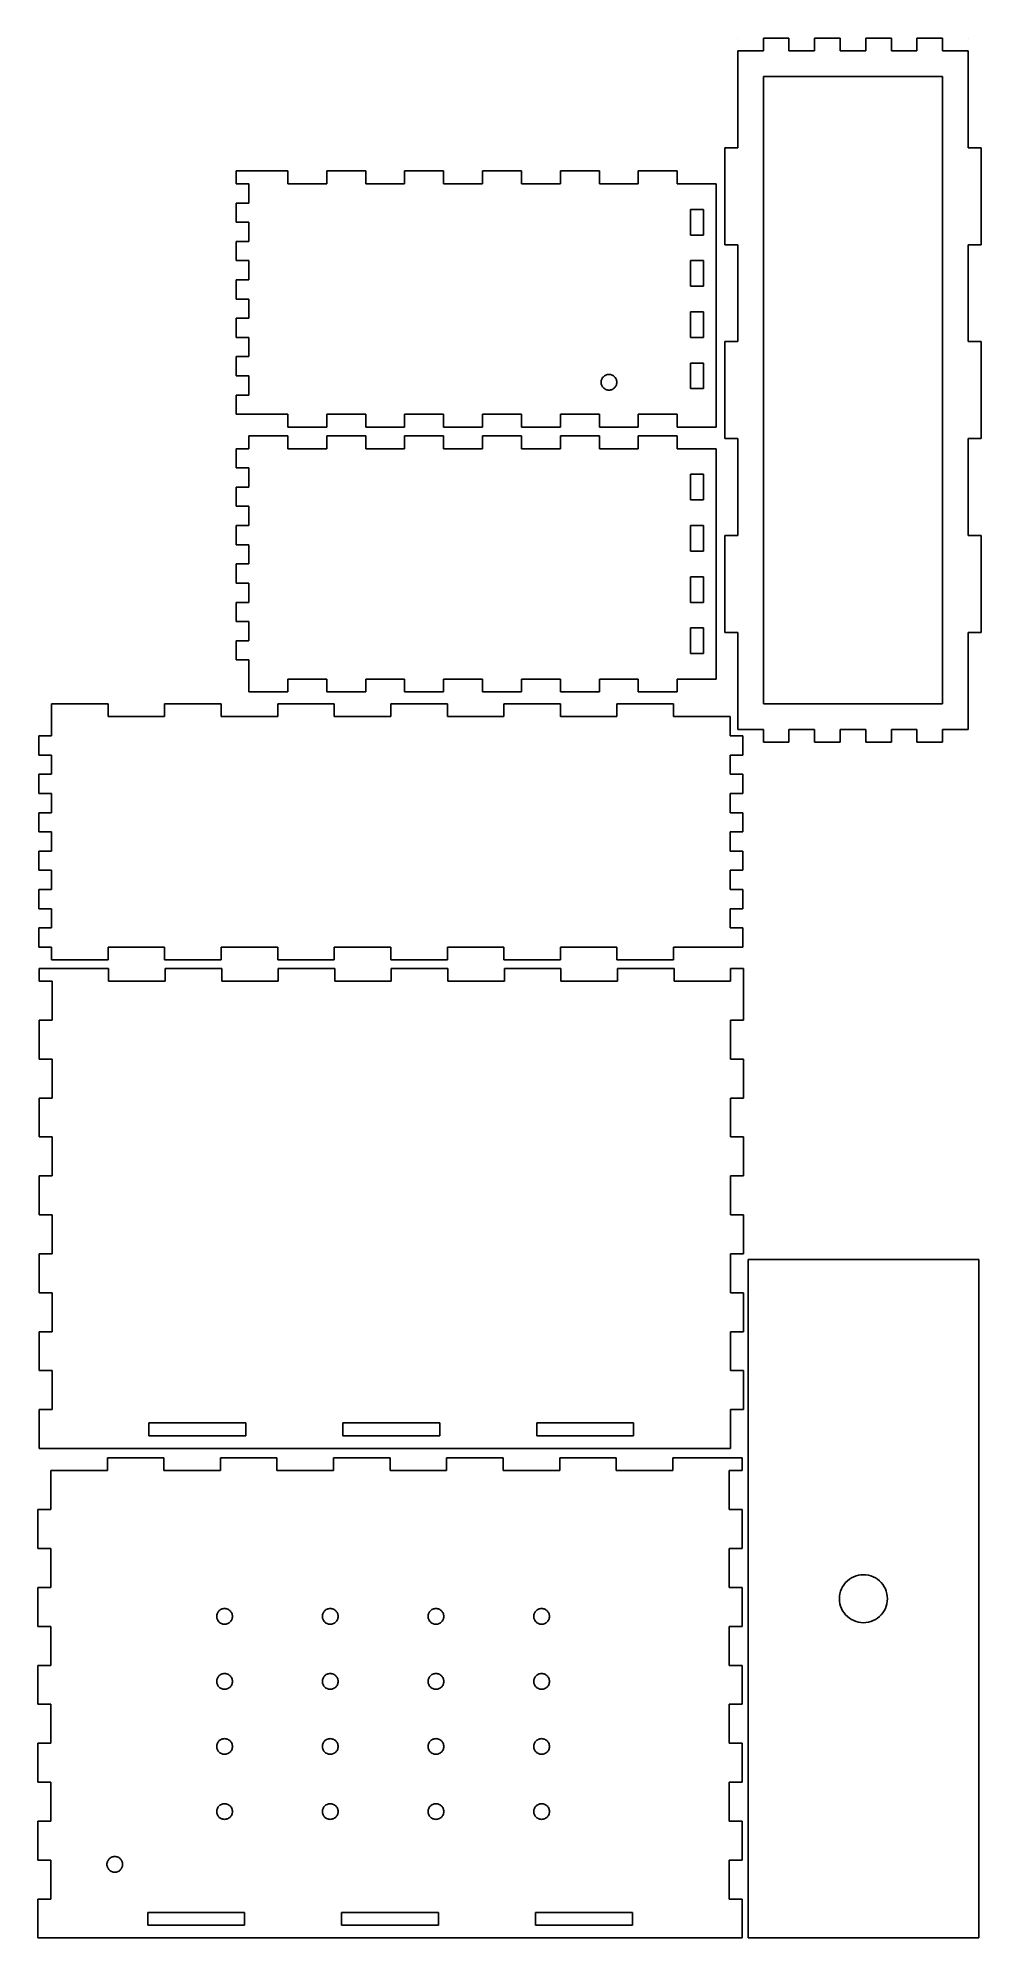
# Model space of a CAD drawing. Extents: x 3 to 297, y 4 to 597.
import ezdxf

# ---------------------------------------------------------------- set-up
doc = ezdxf.new("R2010")
doc.units = 0

msp = doc.modelspace()

# ---------------------------------------------------------------- linework, layer by layer
at = {"layer": 'Layer 1', "color": 7}
for points in [[(221.421992, 597.407686), (221.411991, 597.407686)], [(221.411991, 597.407686), (221.411991, 597.397897)], [(221.411991, 597.397897), (221.421992, 597.397897)], [(221.421992, 597.397897), (221.421992, 597.407686)], [(237.421988, 597.407686), (229.421977, 597.407686)], [(229.421977, 597.407686), (229.421977, 593.417774)], [(237.421988, 593.417774), (237.421988, 597.407686)], [(253.421957, 597.407686), (245.422025, 597.407686)], [(245.422025, 597.407686), (245.422025, 593.417774)], [(253.421957, 593.417774), (253.421957, 597.407686)], [(269.42182, 597.407686), (261.421888, 597.407686)], [(261.421888, 597.407686), (261.421888, 593.417774)], [(269.42182, 593.417774), (269.42182, 597.407686)], [(285.421948, 597.407686), (277.422016, 597.407686)], [(277.422016, 597.407686), (277.422016, 593.417774)], [(285.421948, 593.417774), (285.421948, 597.407686)], [(293.431933, 597.407686), (293.421879, 597.407686)], [(293.421879, 597.407686), (293.421879, 597.397897)], [(293.421879, 597.397897), (293.431933, 597.397897)], [(293.431933, 597.397897), (293.431933, 597.407686)], [(221.512003, 593.397931), (221.411991, 593.397931)], [(221.411991, 593.397931), (221.411991, 563.121963)], [(229.421977, 593.417774), (221.512003, 593.417774)], [(221.512003, 593.417774), (221.512003, 593.397931)], [(245.422025, 593.417774), (237.421988, 593.417774)], [(261.421888, 593.417774), (253.421957, 593.417774)], [(277.422016, 593.417774), (269.42182, 593.417774)], [(293.411825, 593.417774), (285.421948, 593.417774)], [(293.411825, 593.397931), (293.411825, 593.417774)], [(293.431933, 593.397931), (293.411825, 593.397931)], [(293.431933, 563.121963), (293.431933, 593.397931)], [(229.421977, 389.408142), (229.421977, 585.407789)], [(229.421977, 585.407789), (285.421948, 585.407789)], [(285.421948, 585.407789), (285.421948, 389.408142)], [(221.411991, 563.121963), (217.422, 563.121963)], [(217.422, 563.121963), (217.422, 532.836999)], [(297.421845, 563.121963), (293.431933, 563.121963)], [(297.421845, 532.836999), (297.421845, 563.121963)], [(80.842491, 555.859492), (64.675808, 555.859492)], [(64.675808, 555.859492), (64.675808, 551.858997)], [(80.842491, 551.858997), (80.842491, 555.859492)], [(105.175819, 555.859492), (93.009075, 555.859492)], [(93.009075, 555.859492), (93.009075, 551.858997)], [(105.175819, 551.858997), (105.175819, 555.859492)], [(129.508988, 555.859492), (117.342403, 555.859492)], [(117.342403, 555.859492), (117.342403, 551.858997)], [(129.508988, 551.858997), (129.508988, 555.859492)], [(153.842422, 555.859492), (141.675837, 555.859492)], [(141.675837, 555.859492), (141.675837, 551.858997)], [(153.842422, 551.858997), (153.842422, 555.859492)], [(178.175591, 555.859492), (166.009007, 555.859492)], [(166.009007, 555.859492), (166.009007, 551.858997)], [(178.175591, 551.858997), (178.175591, 555.859492)], [(202.508761, 555.859492), (190.342705, 555.859492)], [(190.342705, 555.859492), (190.342705, 551.858997)], [(202.508761, 551.858997), (202.508761, 555.859492)], [(64.675808, 551.858997), (68.6758, 551.858997)], [(68.6758, 551.858997), (68.6758, 545.858254)], [(93.009075, 551.858997), (80.842491, 551.858997)], [(117.342403, 551.858997), (105.175819, 551.858997)], [(141.675837, 551.858997), (129.508988, 551.858997)], [(166.009007, 551.858997), (153.842422, 551.858997)], [(190.342705, 551.858997), (178.175591, 551.858997)], [(214.67561, 551.858997), (202.508761, 551.858997)], [(214.67561, 475.85753), (214.67561, 551.858997)], [(68.6758, 545.858254), (64.675808, 545.858254)], [(64.675808, 545.858254), (64.675808, 539.857512)], [(206.675678, 535.859663), (206.675678, 543.858007)], [(206.675678, 543.858007), (210.675644, 543.858007)], [(210.675644, 543.858007), (210.675644, 535.859663)], [(64.675808, 539.857512), (68.6758, 539.857512)], [(68.6758, 539.857512), (68.6758, 533.859415)], [(210.675644, 535.859663), (206.675678, 535.859663)], [(68.6758, 533.859415), (64.675808, 533.859415)], [(64.675808, 533.859415), (64.675808, 527.858673)], [(217.422, 532.836999), (221.411991, 532.836999)], [(221.411991, 532.836999), (221.411991, 502.550976)], [(293.431933, 502.550976), (293.431933, 532.836999)], [(293.431933, 532.836999), (297.421845, 532.836999)], [(64.675808, 527.858673), (68.6758, 527.858673)], [(68.6758, 527.858673), (68.6758, 521.85793)], [(206.675678, 519.857683), (206.675678, 527.858673)], [(206.675678, 527.858673), (210.675644, 527.858673)], [(210.675644, 527.858673), (210.675644, 519.857683)], [(68.6758, 521.85793), (64.675808, 521.85793)], [(64.675808, 521.85793), (64.675808, 515.857188)], [(210.675644, 519.857683), (206.675678, 519.857683)], [(64.675808, 515.857188), (68.6758, 515.857188)], [(68.6758, 515.857188), (68.6758, 509.859091)], [(206.675678, 503.858349), (206.675678, 511.859339)], [(206.675678, 511.859339), (210.675644, 511.859339)], [(210.675644, 511.859339), (210.675644, 503.858349)], [(68.6758, 509.859091), (64.675808, 509.859091)], [(64.675808, 509.859091), (64.675808, 503.858349)], [(64.675808, 503.858349), (68.6758, 503.858349)], [(68.6758, 503.858349), (68.6758, 497.857607)], [(210.675644, 503.858349), (206.675678, 503.858349)], [(221.411991, 502.550976), (217.422, 502.550976)], [(217.422, 502.550976), (217.422, 472.264981)], [(297.421845, 502.550976), (293.431933, 502.550976)], [(297.421845, 472.264981), (297.421845, 502.550976)], [(68.6758, 497.857607), (64.675808, 497.857607)], [(64.675808, 497.857607), (64.675808, 491.85951)], [(206.675678, 487.859015), (206.675678, 495.857359)], [(206.675678, 495.857359), (210.675644, 495.857359)], [(210.675644, 495.857359), (210.675644, 487.859015)], [(64.675808, 491.85951), (68.6758, 491.85951)], [(68.6758, 491.85951), (68.6758, 485.858767)], [(178.725659, 489.859262), (178.738624, 490.113262)], [(178.738624, 489.602617), (178.725659, 489.859262)], [(178.738624, 490.113262), (178.779634, 490.367262)], [(178.779634, 489.348617), (178.738624, 489.602617)], [(178.779634, 490.367262), (178.84578, 490.61597)], [(178.84578, 489.102555), (178.779634, 489.348617)], [(178.84578, 490.61597), (178.93759, 490.85674)], [(178.93759, 488.861785), (178.84578, 489.102555)], [(178.93759, 490.85674), (179.053742, 491.084282)], [(179.053742, 488.634243), (178.93759, 488.861785)], [(179.053742, 491.084282), (179.193707, 491.298594)], [(179.193707, 488.417285), (179.053742, 488.634243)], [(179.193707, 491.298594), (179.354573, 491.497031)], [(179.354573, 488.218848), (179.193707, 488.417285)], [(179.354573, 491.497031), (179.536606, 491.679593)], [(179.536606, 488.036286), (179.354573, 488.218848)], [(179.536606, 491.679593), (179.735573, 491.840989)], [(179.735573, 487.877536), (179.536606, 488.036286)], [(179.735573, 491.840989), (179.950679, 491.981218)], [(179.950679, 487.737307), (179.735573, 487.877536)], [(179.950679, 491.981218), (180.178749, 492.097635)], [(180.178749, 487.62089), (179.950679, 487.737307)], [(180.178749, 492.097635), (180.418726, 492.187593)], [(180.418726, 487.528286), (180.178749, 487.62089)], [(180.418726, 492.187593), (180.66664, 492.253739)], [(180.66664, 487.46214), (180.418726, 487.528286)], [(180.66664, 492.253739), (180.919582, 492.296072)], [(180.919582, 487.422453), (180.66664, 487.46214)], [(180.919582, 492.296072), (181.175698, 492.309301)], [(181.175698, 487.409224), (180.919582, 487.422453)], [(181.175698, 492.309301), (181.43155, 492.296072)], [(181.43155, 487.422453), (181.175698, 487.409224)], [(181.43155, 492.296072), (181.684756, 492.253739)], [(181.684756, 487.46214), (181.43155, 487.422453)], [(181.684756, 492.253739), (181.93267, 492.187593)], [(181.93267, 487.528286), (181.684756, 487.46214)], [(181.93267, 492.187593), (182.172647, 492.097635)], [(182.172647, 487.62089), (181.93267, 487.528286)], [(182.172647, 492.097635), (182.400717, 491.981218)], [(182.400717, 487.737307), (182.172647, 487.62089)], [(182.400717, 491.981218), (182.615559, 491.840989)], [(182.615559, 487.877536), (182.400717, 487.737307)], [(182.615559, 491.840989), (182.814525, 491.679593)], [(182.814525, 488.036286), (182.615559, 487.877536)], [(182.814525, 491.679593), (182.996558, 491.497031)], [(182.996558, 488.218848), (182.814525, 488.036286)], [(182.996558, 491.497031), (183.157689, 491.298594)], [(183.157689, 488.417285), (182.996558, 488.218848)], [(183.157689, 491.298594), (183.297654, 491.084282)], [(183.297654, 488.634243), (183.157689, 488.417285)], [(183.297654, 491.084282), (183.413541, 490.85674)], [(183.413541, 488.861785), (183.297654, 488.634243)], [(183.413541, 490.85674), (183.505616, 490.61597)], [(183.505616, 489.102555), (183.413541, 488.861785)], [(183.505616, 490.61597), (183.571761, 490.367262)], [(183.571761, 489.348617), (183.505616, 489.102555)], [(183.571761, 490.367262), (183.612772, 490.113262)], [(183.612772, 489.602617), (183.571761, 489.348617)], [(183.612772, 490.113262), (183.625736, 489.859262)], [(183.625736, 489.859262), (183.612772, 489.602617)], [(210.675644, 487.859015), (206.675678, 487.859015)], [(68.6758, 485.858767), (64.675808, 485.858767)], [(64.675808, 485.858767), (64.675808, 479.858025)], [(64.675808, 479.858025), (80.842491, 479.858025)], [(80.842491, 479.858025), (80.842491, 475.85753)], [(80.842491, 475.85753), (93.009075, 475.85753)], [(93.009075, 479.858025), (105.175819, 479.858025)], [(93.009075, 475.85753), (93.009075, 479.858025)], [(105.175819, 479.858025), (105.175819, 475.85753)], [(105.175819, 475.85753), (117.342403, 475.85753)], [(117.342403, 475.85753), (117.342403, 479.858025)], [(117.342403, 479.858025), (129.508988, 479.858025)], [(129.508988, 479.858025), (129.508988, 475.85753)], [(129.508988, 475.85753), (141.675837, 475.85753)], [(141.675837, 475.85753), (141.675837, 479.858025)], [(141.675837, 479.858025), (153.842422, 479.858025)], [(153.842422, 479.858025), (153.842422, 475.85753)], [(153.842422, 475.85753), (166.009007, 475.85753)], [(166.009007, 475.85753), (166.009007, 479.858025)], [(166.009007, 479.858025), (178.175591, 479.858025)], [(178.175591, 479.858025), (178.175591, 475.85753)], [(178.175591, 475.85753), (190.342705, 475.85753)], [(190.342705, 475.85753), (190.342705, 479.858025)], [(190.342705, 479.858025), (202.508761, 479.858025)], [(202.508761, 479.858025), (202.508761, 475.85753)], [(202.508761, 475.85753), (214.67561, 475.85753)], [(64.675808, 463.097669), (64.675808, 469.098412)], [(64.675808, 469.098412), (68.6758, 469.098412)], [(68.6758, 469.098412), (68.6758, 473.096261)], [(68.6758, 473.096261), (80.842491, 473.096261)], [(80.842491, 473.096261), (80.842491, 469.098412)], [(80.842491, 469.098412), (93.009075, 469.098412)], [(93.009075, 469.098412), (93.009075, 473.096261)], [(93.009075, 473.096261), (105.175819, 473.096261)], [(105.175819, 473.096261), (105.175819, 469.098412)], [(105.175819, 469.098412), (117.342403, 469.098412)], [(117.342403, 469.098412), (117.342403, 473.096261)], [(117.342403, 473.096261), (129.508988, 473.096261)], [(129.508988, 473.096261), (129.508988, 469.098412)], [(129.508988, 469.098412), (141.675837, 469.098412)], [(141.675837, 469.098412), (141.675837, 473.096261)], [(141.675837, 473.096261), (153.842422, 473.096261)], [(153.842422, 473.096261), (153.842422, 469.098412)], [(153.842422, 469.098412), (166.009007, 469.098412)], [(166.009007, 469.098412), (166.009007, 473.096261)], [(166.009007, 473.096261), (178.175591, 473.096261)], [(178.175591, 473.096261), (178.175591, 469.098412)], [(178.175591, 469.098412), (190.342705, 469.098412)], [(190.342705, 469.098412), (190.342705, 473.096261)], [(190.342705, 473.096261), (202.508761, 473.096261)], [(202.508761, 473.096261), (202.508761, 469.098412)], [(202.508761, 469.098412), (214.67561, 469.098412)], [(214.67561, 469.098412), (214.67561, 397.09744)], [(217.422, 472.264981), (221.411991, 472.264981)], [(221.411991, 472.264981), (221.411991, 441.979011)], [(293.431933, 441.979011), (293.431933, 472.264981)], [(293.431933, 472.264981), (297.421845, 472.264981)], [(68.6758, 463.097669), (64.675808, 463.097669)], [(68.6758, 457.096927), (68.6758, 463.097669)], [(64.675808, 451.09883), (64.675808, 457.096927)], [(64.675808, 457.096927), (68.6758, 457.096927)], [(206.675678, 461.097422), (206.675678, 453.096432)], [(210.675644, 461.097422), (206.675678, 461.097422)], [(210.675644, 453.096432), (210.675644, 461.097422)], [(206.675678, 453.096432), (210.675644, 453.096432)], [(68.6758, 451.09883), (64.675808, 451.09883)], [(68.6758, 445.098088), (68.6758, 451.09883)], [(64.675808, 439.097345), (64.675808, 445.098088)], [(64.675808, 445.098088), (68.6758, 445.098088)], [(206.675678, 445.098088), (206.675678, 437.097098)], [(210.675644, 445.098088), (206.675678, 445.098088)], [(210.675644, 437.097098), (210.675644, 445.098088)], [(221.411991, 441.979011), (217.422, 441.979011)], [(217.422, 441.979011), (217.422, 411.693968)], [(297.421845, 441.979011), (293.431933, 441.979011)], [(297.421845, 411.693968), (297.421845, 441.979011)], [(68.6758, 439.097345), (64.675808, 439.097345)], [(68.6758, 433.096603), (68.6758, 439.097345)], [(206.675678, 437.097098), (210.675644, 437.097098)], [(64.675808, 427.098506), (64.675808, 433.096603)], [(64.675808, 433.096603), (68.6758, 433.096603)], [(206.675678, 429.098754), (206.675678, 421.097764)], [(210.675644, 429.098754), (206.675678, 429.098754)], [(210.675644, 421.097764), (210.675644, 429.098754)], [(68.6758, 427.098506), (64.675808, 427.098506)], [(68.6758, 421.097764), (68.6758, 427.098506)], [(64.675808, 415.097021), (64.675808, 421.097764)], [(64.675808, 421.097764), (68.6758, 421.097764)], [(206.675678, 421.097764), (210.675644, 421.097764)], [(68.6758, 415.097021), (64.675808, 415.097021)], [(68.6758, 409.098925), (68.6758, 415.097021)], [(206.675678, 413.096774), (206.675678, 405.09843)], [(210.675644, 413.096774), (206.675678, 413.096774)], [(210.675644, 405.09843), (210.675644, 413.096774)], [(217.422, 411.693968), (221.411991, 411.693968)], [(221.411991, 411.693968), (221.411991, 381.398156)], [(293.431933, 381.398156), (293.431933, 411.693968)], [(293.431933, 411.693968), (297.421845, 411.693968)], [(64.675808, 403.098182), (64.675808, 409.098925)], [(64.675808, 409.098925), (68.6758, 409.098925)], [(206.675678, 405.09843), (210.675644, 405.09843)], [(68.6758, 403.098182), (64.675808, 403.098182)], [(68.6758, 393.096945), (68.6758, 403.098182)], [(80.842491, 393.096945), (68.6758, 393.096945)], [(93.009075, 397.09744), (80.842491, 397.09744)], [(80.842491, 397.09744), (80.842491, 393.096945)], [(93.009075, 393.096945), (93.009075, 397.09744)], [(105.175819, 393.096945), (93.009075, 393.096945)], [(117.342403, 397.09744), (105.175819, 397.09744)], [(105.175819, 397.09744), (105.175819, 393.096945)], [(117.342403, 393.096945), (117.342403, 397.09744)], [(129.508988, 393.096945), (117.342403, 393.096945)], [(141.675837, 397.09744), (129.508988, 397.09744)], [(129.508988, 397.09744), (129.508988, 393.096945)], [(141.675837, 393.096945), (141.675837, 397.09744)], [(153.842422, 393.096945), (141.675837, 393.096945)], [(166.009007, 397.09744), (153.842422, 397.09744)], [(153.842422, 397.09744), (153.842422, 393.096945)], [(166.009007, 393.096945), (166.009007, 397.09744)], [(178.175591, 393.096945), (166.009007, 393.096945)], [(190.342705, 397.09744), (178.175591, 397.09744)], [(178.175591, 397.09744), (178.175591, 393.096945)], [(190.342705, 393.096945), (190.342705, 397.09744)], [(202.508761, 393.096945), (190.342705, 393.096945)], [(214.67561, 397.09744), (202.508761, 397.09744)], [(202.508761, 397.09744), (202.508761, 393.096945)], [(7.009567, 379.392998), (7.009567, 389.392992)], [(7.009567, 389.392992), (24.678419, 389.392992)], [(24.678419, 389.392992), (24.678419, 385.393)], [(42.344626, 385.393), (42.344626, 389.392992)], [(42.344626, 389.392992), (60.010833, 389.392992)], [(60.010833, 389.392992), (60.010833, 385.393)], [(77.67704, 385.393), (77.67704, 389.392992)], [(77.67704, 389.392992), (95.343247, 389.392992)], [(95.343247, 389.392992), (95.343247, 385.393)], [(113.010248, 385.393), (113.010248, 389.392992)], [(113.010248, 389.392992), (130.677248, 389.392992)], [(130.677248, 389.392992), (130.677248, 385.393)], [(148.343191, 385.393), (148.343191, 389.392992)], [(148.343191, 389.392992), (166.010191, 389.392992)], [(166.010191, 389.392992), (166.010191, 385.393)], [(183.677192, 385.393), (183.677192, 389.392992)], [(183.677192, 389.392992), (201.343134, 389.392992)], [(201.343134, 389.392992), (201.343134, 385.393)], [(285.421948, 389.408142), (229.421977, 389.408142)], [(24.678419, 385.393), (42.344626, 385.393)], [(60.010833, 385.393), (77.67704, 385.393)], [(95.343247, 385.393), (113.010248, 385.393)], [(130.677248, 385.393), (148.343191, 385.393)], [(166.010191, 385.393), (183.677192, 385.393)], [(201.343134, 385.393), (219.010135, 385.393)], [(219.010135, 385.393), (219.010135, 379.392998)], [(221.411991, 381.398156), (229.421977, 381.398156)], [(229.421977, 381.398156), (229.421977, 377.40798)], [(237.421988, 381.398156), (245.422025, 381.398156)], [(237.421988, 377.40798), (237.421988, 381.398156)], [(245.422025, 381.398156), (245.422025, 377.40798)], [(253.421957, 377.40798), (253.421957, 381.398156)], [(253.421957, 381.398156), (261.421888, 381.398156)], [(261.421888, 381.398156), (261.421888, 377.40798)], [(269.42182, 377.40798), (269.42182, 381.398156)], [(269.42182, 381.398156), (277.422016, 381.398156)], [(277.422016, 381.398156), (277.422016, 377.40798)], [(285.421948, 377.40798), (285.421948, 381.398156)], [(285.421948, 381.398156), (293.431933, 381.398156)], [(3.011717, 373.393023), (3.011717, 379.392998)], [(3.011717, 379.392998), (7.009567, 379.392998)], [(219.010135, 379.392998), (223.010101, 379.392998)], [(223.010101, 379.392998), (223.010101, 373.393023)], [(229.421977, 377.40798), (237.421988, 377.40798)], [(245.422025, 377.40798), (253.421957, 377.40798)], [(261.421888, 377.40798), (269.42182, 377.40798)], [(277.422016, 377.40798), (285.421948, 377.40798)], [(7.009567, 373.393023), (3.011717, 373.393023)], [(7.009567, 367.393022), (7.009567, 373.393023)], [(219.010135, 373.393023), (219.010135, 367.393022)], [(223.010101, 373.393023), (219.010135, 373.393023)], [(3.011717, 361.39302), (3.011717, 367.393022)], [(3.011717, 367.393022), (7.009567, 367.393022)], [(219.010135, 367.393022), (223.010101, 367.393022)], [(223.010101, 367.393022), (223.010101, 361.39302)], [(7.009567, 361.39302), (3.011717, 361.39302)], [(7.009567, 355.392992), (7.009567, 361.39302)], [(223.010101, 361.39302), (219.010135, 361.39302)], [(219.010135, 361.39302), (219.010135, 355.392992)], [(3.011717, 349.393043), (3.011717, 355.392992)], [(3.011717, 355.392992), (7.009567, 355.392992)], [(219.010135, 355.392992), (223.010101, 355.392992)], [(223.010101, 355.392992), (223.010101, 349.393043)], [(7.009567, 349.393043), (3.011717, 349.393043)], [(7.009567, 343.393095), (7.009567, 349.393043)], [(223.010101, 349.393043), (219.010135, 349.393043)], [(219.010135, 349.393043), (219.010135, 343.393095)], [(3.011717, 337.393146), (3.011717, 343.393095)], [(3.011717, 343.393095), (7.009567, 343.393095)], [(219.010135, 343.393095), (223.010101, 343.393095)], [(223.010101, 343.393095), (223.010101, 337.393146)], [(7.009567, 337.393146), (3.011717, 337.393146)], [(7.009567, 331.393197), (7.009567, 337.393146)], [(223.010101, 337.393146), (219.010135, 337.393146)], [(219.010135, 337.393146), (219.010135, 331.393197)], [(3.011717, 325.392984), (3.011717, 331.393197)], [(3.011717, 331.393197), (7.009567, 331.393197)], [(219.010135, 331.393197), (223.010101, 331.393197)], [(223.010101, 331.393197), (223.010101, 325.392984)], [(7.009567, 325.392984), (3.011717, 325.392984)], [(7.009567, 319.393035), (7.009567, 325.392984)], [(223.010101, 325.392984), (219.010135, 325.392984)], [(219.010135, 325.392984), (219.010135, 319.393035)], [(3.011717, 313.393087), (3.011717, 319.393035)], [(3.011717, 319.393035), (7.009567, 319.393035)], [(219.010135, 319.393035), (223.010101, 319.393035)], [(223.010101, 319.393035), (223.010101, 313.393087)], [(7.009567, 313.393087), (3.011717, 313.393087)], [(7.009567, 309.393121), (7.009567, 313.393087)], [(24.678419, 309.393121), (7.009567, 309.393121)], [(42.344626, 313.393087), (24.678419, 313.393087)], [(24.678419, 313.393087), (24.678419, 309.393121)], [(42.344626, 309.393121), (42.344626, 313.393087)], [(60.010833, 309.393121), (42.344626, 309.393121)], [(77.67704, 313.393087), (60.010833, 313.393087)], [(60.010833, 313.393087), (60.010833, 309.393121)], [(77.67704, 309.393121), (77.67704, 313.393087)], [(95.343247, 309.393121), (77.67704, 309.393121)], [(113.010248, 313.393087), (95.343247, 313.393087)], [(95.343247, 313.393087), (95.343247, 309.393121)], [(113.010248, 309.393121), (113.010248, 313.393087)], [(130.677248, 309.393121), (113.010248, 309.393121)], [(148.343191, 313.393087), (130.677248, 313.393087)], [(130.677248, 313.393087), (130.677248, 309.393121)], [(148.343191, 309.393121), (148.343191, 313.393087)], [(166.010191, 309.393121), (148.343191, 309.393121)], [(183.677192, 313.393087), (166.010191, 313.393087)], [(166.010191, 313.393087), (166.010191, 309.393121)], [(183.677192, 309.393121), (183.677192, 313.393087)], [(201.343134, 309.393121), (183.677192, 309.393121)], [(223.010101, 313.393087), (201.343134, 313.393087)], [(201.343134, 313.393087), (201.343134, 309.393121)], [(24.841016, 306.745992), (3.171669, 306.745992)], [(3.171669, 306.745992), (3.171669, 302.746)], [(3.171669, 302.746), (7.172164, 302.746)], [(7.172164, 302.746), (7.172164, 290.579309)], [(24.841016, 302.746), (24.841016, 306.745992)], [(42.501932, 302.746), (24.841016, 302.746)], [(60.170784, 306.745992), (42.501932, 306.745992)], [(42.501932, 306.745992), (42.501932, 302.746)], [(60.170784, 302.746), (60.170784, 306.745992)], [(77.842283, 302.746), (60.170784, 302.746)], [(95.503198, 306.745992), (77.842283, 306.745992)], [(77.842283, 306.745992), (77.842283, 302.746)], [(95.503198, 302.746), (95.503198, 306.745992)], [(113.172051, 302.746), (95.503198, 302.746)], [(130.840904, 306.745992), (113.172051, 306.745992)], [(113.172051, 306.745992), (113.172051, 302.746)], [(130.840904, 302.746), (130.840904, 306.745992)], [(148.501819, 302.746), (130.840904, 302.746)], [(166.170672, 306.745992), (148.501819, 306.745992)], [(148.501819, 306.745992), (148.501819, 302.746)], [(166.170672, 302.746), (166.170672, 306.745992)], [(183.84217, 302.746), (166.170672, 302.746)], [(201.503086, 306.745992), (183.84217, 306.745992)], [(183.84217, 306.745992), (183.84217, 302.746)], [(201.503086, 302.746), (201.503086, 306.745992)], [(219.171938, 302.746), (201.503086, 302.746)], [(223.172433, 306.745992), (219.171938, 306.745992)], [(219.171938, 306.745992), (219.171938, 302.746)], [(223.172433, 290.579309), (223.172433, 306.745992)], [(7.172164, 290.579309), (3.171669, 290.579309)], [(3.171669, 290.579309), (3.171669, 278.412725)], [(219.171938, 278.412725), (219.171938, 290.579309)], [(219.171938, 290.579309), (223.172433, 290.579309)], [(3.171669, 278.412725), (7.172164, 278.412725)], [(7.172164, 278.412725), (7.172164, 266.245981)], [(223.172433, 278.412725), (219.171938, 278.412725)], [(223.172433, 266.245981), (223.172433, 278.412725)], [(7.172164, 266.245981), (3.171669, 266.245981)], [(3.171669, 266.245981), (3.171669, 254.079397)], [(219.171938, 254.079397), (219.171938, 266.245981)], [(219.171938, 266.245981), (223.172433, 266.245981)], [(3.171669, 254.079397), (7.172164, 254.079397)], [(7.172164, 254.079397), (7.172164, 241.912812)], [(223.172433, 254.079397), (219.171938, 254.079397)], [(223.172433, 241.912812), (223.172433, 254.079397)], [(7.172164, 241.912812), (3.171669, 241.912812)], [(3.171669, 241.912812), (3.171669, 229.745963)], [(219.171938, 229.745963), (219.171938, 241.912812)], [(219.171938, 241.912812), (223.172433, 241.912812)], [(3.171669, 229.745963), (7.172164, 229.745963)], [(7.172164, 229.745963), (7.172164, 217.579378)], [(223.172433, 229.745963), (219.171938, 229.745963)], [(223.172433, 217.579378), (223.172433, 229.745963)], [(7.172164, 217.579378), (3.171669, 217.579378)], [(3.171669, 217.579378), (3.171669, 205.412793)], [(219.171938, 205.412793), (219.171938, 217.579378)], [(219.171938, 217.579378), (223.172433, 217.579378)], [(296.692913, 215.836065), (224.693, 215.836065)], [(224.693, 215.836065), (224.693, 3.836291)], [(296.692913, 3.836291), (296.692913, 215.836065)], [(3.171669, 205.412793), (7.172164, 205.412793)], [(7.172164, 205.412793), (7.172164, 193.246209)], [(223.172433, 205.412793), (219.171938, 205.412793)], [(223.172433, 193.246209), (223.172433, 205.412793)], [(7.172164, 193.246209), (3.171669, 193.246209)], [(3.171669, 193.246209), (3.171669, 181.079095)], [(219.171938, 181.079095), (219.171938, 193.246209)], [(219.171938, 193.246209), (223.172433, 193.246209)], [(3.171669, 181.079095), (7.172164, 181.079095)], [(7.172164, 181.079095), (7.172164, 168.913039)], [(223.172433, 181.079095), (219.171938, 181.079095)], [(223.172433, 168.913039), (223.172433, 181.079095)], [(7.172164, 168.913039), (3.171669, 168.913039)], [(3.171669, 168.913039), (3.171669, 156.74619)], [(219.171938, 156.74619), (219.171938, 168.913039)], [(219.171938, 168.913039), (223.172433, 168.913039)], [(37.461626, 164.746122), (67.74315, 164.746122)], [(37.461626, 160.746156), (37.461626, 164.746122)], [(67.74315, 160.746156), (37.461626, 160.746156)], [(67.74315, 164.746122), (67.74315, 160.746156)], [(98.032612, 164.746122), (128.31149, 164.746122)], [(98.032612, 160.746156), (98.032612, 164.746122)], [(128.31149, 160.746156), (98.032612, 160.746156)], [(128.31149, 164.746122), (128.31149, 160.746156)], [(158.600952, 164.746122), (188.882476, 164.746122)], [(158.600952, 160.746156), (158.600952, 164.746122)], [(188.882476, 160.746156), (158.600952, 160.746156)], [(188.882476, 164.746122), (188.882476, 160.746156)], [(3.171669, 156.74619), (219.171938, 156.74619)], [(6.780074, 137.668309), (6.780074, 149.835)], [(6.780074, 149.835), (24.448926, 149.835)], [(24.448926, 149.835), (24.448926, 153.834992)], [(24.448926, 153.834992), (42.109842, 153.834992)], [(42.109842, 153.834992), (42.109842, 149.835)], [(42.109842, 149.835), (59.778694, 149.835)], [(59.778694, 149.835), (59.778694, 153.834992)], [(59.778694, 153.834992), (77.444901, 153.834992)], [(77.444901, 153.834992), (77.444901, 149.835)], [(77.444901, 149.835), (95.111108, 149.835)], [(95.111108, 149.835), (95.111108, 153.834992)], [(95.111108, 153.834992), (112.779961, 153.834992)], [(112.779961, 153.834992), (112.779961, 149.835)], [(112.779961, 149.835), (130.446168, 149.835)], [(130.446168, 149.835), (130.446168, 153.834992)], [(130.446168, 153.834992), (148.112375, 153.834992)], [(148.112375, 153.834992), (148.112375, 149.835)], [(148.112375, 149.835), (165.778582, 149.835)], [(165.778582, 149.835), (165.778582, 153.834992)], [(165.778582, 153.834992), (183.444789, 153.834992)], [(183.444789, 153.834992), (183.444789, 149.835)], [(183.444789, 149.835), (201.110995, 149.835)], [(201.110995, 149.835), (201.110995, 153.834992)], [(201.110995, 153.834992), (222.777697, 153.834992)], [(218.779848, 149.835), (218.779848, 137.668309)], [(222.777697, 149.835), (218.779848, 149.835)], [(222.777697, 153.834992), (222.777697, 149.835)], [(2.779579, 125.501725), (2.779579, 137.668309)], [(2.779579, 137.668309), (6.780074, 137.668309)], [(218.779848, 137.668309), (222.777697, 137.668309)], [(222.777697, 137.668309), (222.777697, 125.501725)], [(6.780074, 125.501725), (2.779579, 125.501725)], [(6.780074, 113.334981), (6.780074, 125.501725)], [(222.777697, 125.501725), (218.779848, 125.501725)], [(218.779848, 125.501725), (218.779848, 113.334981)], [(2.779579, 101.168397), (2.779579, 113.334981)], [(2.779579, 113.334981), (6.780074, 113.334981)], [(218.779848, 113.334981), (222.777697, 113.334981)], [(222.777697, 113.334981), (222.777697, 101.168397)], [(253.560064, 112.15419), (253.841315, 112.887349)], [(253.841315, 112.887349), (254.197709, 113.586113)], [(254.197709, 113.586113), (254.625275, 114.244131)], [(254.625275, 114.244131), (255.119251, 114.854259)], [(255.119251, 114.854259), (255.674346, 115.410148)], [(255.674346, 115.410148), (256.284475, 115.904125)], [(256.284475, 115.904125), (256.943022, 116.331162)], [(256.943022, 116.331162), (257.642579, 116.688349)], [(257.642579, 116.688349), (258.375474, 116.969336)], [(258.375474, 116.969336), (259.133769, 117.172271)], [(259.133769, 117.172271), (259.908997, 117.295302)], [(259.908997, 117.295302), (260.692957, 117.336312)], [(260.692957, 117.336312), (261.476916, 117.295302)], [(261.476916, 117.295302), (262.252144, 117.172271)], [(262.252144, 117.172271), (263.010439, 116.969336)], [(263.010439, 116.969336), (263.743334, 116.688349)], [(263.743334, 116.688349), (264.442892, 116.331162)], [(264.442892, 116.331162), (265.101439, 115.904125)], [(265.101439, 115.904125), (265.711567, 115.410148)], [(265.711567, 115.410148), (266.266662, 114.854259)], [(266.266662, 114.854259), (266.760639, 114.244131)], [(266.760639, 114.244131), (267.188205, 113.586113)], [(267.188205, 113.586113), (267.544598, 112.887349)], [(267.544598, 112.887349), (267.82585, 112.15419)], [(253.193087, 109.836178), (253.234097, 110.620138)], [(253.234097, 109.052219), (253.193087, 109.836178)], [(253.234097, 110.620138), (253.356864, 111.395366)], [(253.356864, 108.277255), (253.234097, 109.052219)], [(253.356864, 111.395366), (253.560064, 112.15419)], [(253.560064, 107.518166), (253.356864, 108.277255)], [(253.841315, 106.785272), (253.560064, 107.518166)], [(267.82585, 107.518166), (267.544598, 106.785272)], [(267.82585, 112.15419), (268.02905, 111.395366)], [(268.02905, 108.277255), (267.82585, 107.518166)], [(268.02905, 111.395366), (268.151816, 110.620138)], [(268.151816, 109.052219), (268.02905, 108.277255)], [(268.151816, 110.620138), (268.192826, 109.836178)], [(268.192826, 109.836178), (268.151816, 109.052219)], [(6.780074, 101.168397), (2.779579, 101.168397)], [(6.780074, 89.001812), (6.780074, 101.168397)], [(58.63305, 104.561145), (58.619821, 104.305028)], [(58.619821, 104.305028), (58.63305, 104.048912)], [(58.672737, 104.81435), (58.63305, 104.561145)], [(58.63305, 104.048912), (58.672737, 103.795706)], [(58.738883, 105.062265), (58.672737, 104.81435)], [(58.672737, 103.795706), (58.738883, 103.548056)], [(58.831487, 105.301448), (58.738883, 105.062265)], [(58.738883, 103.548056), (58.831487, 103.308609)], [(58.947904, 105.530047), (58.831487, 105.301448)], [(58.831487, 103.308609), (58.947904, 103.080009)], [(59.088133, 105.745153), (58.947904, 105.530047)], [(58.947904, 103.080009), (59.088133, 102.864903)], [(59.246883, 105.944384), (59.088133, 105.745153)], [(59.088133, 102.864903), (59.246883, 102.665672)], [(59.429445, 106.125624), (59.246883, 105.944384)], [(59.246883, 102.665672), (59.429445, 102.484433)], [(59.627882, 106.287284), (59.429445, 106.125624)], [(59.429445, 102.484433), (59.627882, 102.323037)], [(59.84484, 106.426984), (59.627882, 106.287284)], [(59.627882, 102.323037), (59.84484, 102.183337)], [(60.072382, 106.543136), (59.84484, 106.426984)], [(59.84484, 102.183337), (60.072382, 102.066921)], [(60.313152, 106.635211), (60.072382, 106.543136)], [(60.072382, 102.066921), (60.313152, 101.974846)], [(60.559214, 106.701621), (60.313152, 106.635211)], [(60.313152, 101.974846), (60.559214, 101.908435)], [(60.813214, 106.741573), (60.559214, 106.701621)], [(60.559214, 101.908435), (60.813214, 101.868483)], [(61.069859, 106.755067), (60.813214, 106.741573)], [(60.813214, 101.868483), (61.069859, 101.85499)], [(61.323859, 106.741573), (61.069859, 106.755067)], [(61.069859, 101.85499), (61.323859, 101.868483)], [(61.577859, 106.701621), (61.323859, 106.741573)], [(61.323859, 101.868483), (61.577859, 101.908435)], [(61.826567, 106.635211), (61.577859, 106.701621)], [(61.577859, 101.908435), (61.826567, 101.974846)], [(62.064692, 106.543136), (61.826567, 106.635211)], [(61.826567, 101.974846), (62.064692, 102.066921)], [(62.294879, 106.426984), (62.064692, 106.543136)], [(62.064692, 102.066921), (62.294879, 102.183337)], [(62.509191, 106.287284), (62.294879, 106.426984)], [(62.294879, 102.183337), (62.509191, 102.323037)], [(62.707628, 106.125624), (62.509191, 106.287284)], [(62.509191, 102.323037), (62.707628, 102.484433)], [(62.89019, 105.944384), (62.707628, 106.125624)], [(62.707628, 102.484433), (62.89019, 102.665672)], [(63.051586, 105.745153), (62.89019, 105.944384)], [(62.89019, 102.665672), (63.051586, 102.864903)], [(63.191815, 105.530047), (63.051586, 105.745153)], [(63.051586, 102.864903), (63.191815, 103.080009)], [(63.305586, 105.301448), (63.191815, 105.530047)], [(63.191815, 103.080009), (63.305586, 103.308609)], [(63.39819, 105.062265), (63.305586, 105.301448)], [(63.305586, 103.308609), (63.39819, 103.548056)], [(63.464336, 104.81435), (63.39819, 105.062265)], [(63.39819, 103.548056), (63.464336, 103.795706)], [(63.506669, 104.561145), (63.464336, 104.81435)], [(63.464336, 103.795706), (63.506669, 104.048912)], [(63.519898, 104.305028), (63.506669, 104.561145)], [(63.506669, 104.048912), (63.519898, 104.305028)], [(91.653008, 104.561145), (91.639779, 104.305028)], [(91.639779, 104.305028), (91.653008, 104.048912)], [(91.692696, 104.81435), (91.653008, 104.561145)], [(91.653008, 104.048912), (91.692696, 103.795706)], [(91.758842, 105.062265), (91.692696, 104.81435)], [(91.692696, 103.795706), (91.758842, 103.548056)], [(91.851446, 105.301448), (91.758842, 105.062265)], [(91.758842, 103.548056), (91.851446, 103.308609)], [(91.967862, 105.530047), (91.851446, 105.301448)], [(91.851446, 103.308609), (91.967862, 103.080009)], [(92.108091, 105.745153), (91.967862, 105.530047)], [(91.967862, 103.080009), (92.108091, 102.864903)], [(92.266841, 105.944384), (92.108091, 105.745153)], [(92.108091, 102.864903), (92.266841, 102.665672)], [(92.449403, 106.125624), (92.266841, 105.944384)], [(92.266841, 102.665672), (92.449403, 102.484433)], [(92.64784, 106.287284), (92.449403, 106.125624)], [(92.449403, 102.484433), (92.64784, 102.323037)], [(92.864799, 106.426984), (92.64784, 106.287284)], [(92.64784, 102.323037), (92.864799, 102.183337)], [(93.09234, 106.543136), (92.864799, 106.426984)], [(92.864799, 102.183337), (93.09234, 102.066921)], [(93.33311, 106.635211), (93.09234, 106.543136)], [(93.09234, 102.066921), (93.33311, 101.974846)], [(93.579173, 106.701621), (93.33311, 106.635211)], [(93.33311, 101.974846), (93.579173, 101.908435)], [(93.833172, 106.741573), (93.579173, 106.701621)], [(93.579173, 101.908435), (93.833172, 101.868483)], [(94.089818, 106.755067), (93.833172, 106.741573)], [(93.833172, 101.868483), (94.089818, 101.85499)], [(94.343818, 106.741573), (94.089818, 106.755067)], [(94.089818, 101.85499), (94.343818, 101.868483)], [(94.597817, 106.701621), (94.343818, 106.741573)], [(94.343818, 101.868483), (94.597817, 101.908435)], [(94.846525, 106.635211), (94.597817, 106.701621)], [(94.597817, 101.908435), (94.846525, 101.974846)], [(95.08465, 106.543136), (94.846525, 106.635211)], [(94.846525, 101.974846), (95.08465, 102.066921)], [(95.314837, 106.426984), (95.08465, 106.543136)], [(95.08465, 102.066921), (95.314837, 102.183337)], [(95.529149, 106.287284), (95.314837, 106.426984)], [(95.314837, 102.183337), (95.529149, 102.323037)], [(95.727587, 106.125624), (95.529149, 106.287284)], [(95.529149, 102.323037), (95.727587, 102.484433)], [(95.910149, 105.944384), (95.727587, 106.125624)], [(95.727587, 102.484433), (95.910149, 102.665672)], [(96.071544, 105.745153), (95.910149, 105.944384)], [(95.910149, 102.665672), (96.071544, 102.864903)], [(96.211773, 105.530047), (96.071544, 105.745153)], [(96.071544, 102.864903), (96.211773, 103.080009)], [(96.325544, 105.301448), (96.211773, 105.530047)], [(96.211773, 103.080009), (96.325544, 103.308609)], [(96.418148, 105.062265), (96.325544, 105.301448)], [(96.325544, 103.308609), (96.418148, 103.548056)], [(96.484294, 104.81435), (96.418148, 105.062265)], [(96.418148, 103.548056), (96.484294, 103.795706)], [(96.526627, 104.561145), (96.484294, 104.81435)], [(96.484294, 103.795706), (96.526627, 104.048912)], [(96.539856, 104.305028), (96.526627, 104.561145)], [(96.526627, 104.048912), (96.539856, 104.305028)], [(124.672967, 104.561145), (124.659738, 104.305028)], [(124.659738, 104.305028), (124.672967, 104.048912)], [(124.712654, 104.81435), (124.672967, 104.561145)], [(124.672967, 104.048912), (124.712654, 103.795706)], [(124.7788, 105.062265), (124.712654, 104.81435)], [(124.712654, 103.795706), (124.7788, 103.548056)], [(124.871404, 105.301448), (124.7788, 105.062265)], [(124.7788, 103.548056), (124.871404, 103.308609)], [(124.987821, 105.530047), (124.871404, 105.301448)], [(124.871404, 103.308609), (124.987821, 103.080009)], [(125.12805, 105.745153), (124.987821, 105.530047)], [(124.987821, 103.080009), (125.12805, 102.864903)], [(125.286799, 105.944384), (125.12805, 105.745153)], [(125.12805, 102.864903), (125.286799, 102.665672)], [(125.469362, 106.125624), (125.286799, 105.944384)], [(125.286799, 102.665672), (125.469362, 102.484433)], [(125.667799, 106.287284), (125.469362, 106.125624)], [(125.469362, 102.484433), (125.667799, 102.323037)], [(125.884757, 106.426984), (125.667799, 106.287284)], [(125.667799, 102.323037), (125.884757, 102.183337)], [(126.112298, 106.543136), (125.884757, 106.426984)], [(125.884757, 102.183337), (126.112298, 102.066921)], [(126.353069, 106.635211), (126.112298, 106.543136)], [(126.112298, 102.066921), (126.353069, 101.974846)], [(126.599131, 106.701621), (126.353069, 106.635211)], [(126.353069, 101.974846), (126.599131, 101.908435)], [(126.853131, 106.741573), (126.599131, 106.701621)], [(126.599131, 101.908435), (126.853131, 101.868483)], [(127.109776, 106.755067), (126.853131, 106.741573)], [(126.853131, 101.868483), (127.109776, 101.85499)], [(127.363776, 106.741573), (127.109776, 106.755067)], [(127.109776, 101.85499), (127.363776, 101.868483)], [(127.617776, 106.701621), (127.363776, 106.741573)], [(127.363776, 101.868483), (127.617776, 101.908435)], [(127.866484, 106.635211), (127.617776, 106.701621)], [(127.617776, 101.908435), (127.866484, 101.974846)], [(128.104608, 106.543136), (127.866484, 106.635211)], [(127.866484, 101.974846), (128.104608, 102.066921)], [(128.334796, 106.426984), (128.104608, 106.543136)], [(128.104608, 102.066921), (128.334796, 102.183337)], [(128.549108, 106.287284), (128.334796, 106.426984)], [(128.334796, 102.183337), (128.549108, 102.323037)], [(128.747545, 106.125624), (128.549108, 106.287284)], [(128.549108, 102.323037), (128.747545, 102.484433)], [(128.930107, 105.944384), (128.747545, 106.125624)], [(128.747545, 102.484433), (128.930107, 102.665672)], [(129.091503, 105.745153), (128.930107, 105.944384)], [(128.930107, 102.665672), (129.091503, 102.864903)], [(129.231732, 105.530047), (129.091503, 105.745153)], [(129.091503, 102.864903), (129.231732, 103.080009)], [(129.345503, 105.301448), (129.231732, 105.530047)], [(129.231732, 103.080009), (129.345503, 103.308609)], [(129.438107, 105.062265), (129.345503, 105.301448)], [(129.345503, 103.308609), (129.438107, 103.548056)], [(129.504252, 104.81435), (129.438107, 105.062265)], [(129.438107, 103.548056), (129.504252, 103.795706)], [(129.546586, 104.561145), (129.504252, 104.81435)], [(129.504252, 103.795706), (129.546586, 104.048912)], [(129.559815, 104.305028), (129.546586, 104.561145)], [(129.546586, 104.048912), (129.559815, 104.305028)], [(157.692925, 104.561145), (157.679696, 104.305028)], [(157.679696, 104.305028), (157.692925, 104.048912)], [(157.732613, 104.81435), (157.692925, 104.561145)], [(157.692925, 104.048912), (157.732613, 103.795706)], [(157.798758, 105.062265), (157.732613, 104.81435)], [(157.732613, 103.795706), (157.798758, 103.548056)], [(157.891362, 105.301448), (157.798758, 105.062265)], [(157.798758, 103.548056), (157.891362, 103.308609)], [(158.007779, 105.530047), (157.891362, 105.301448)], [(157.891362, 103.308609), (158.007779, 103.080009)], [(158.148008, 105.745153), (158.007779, 105.530047)], [(158.007779, 103.080009), (158.148008, 102.864903)], [(158.306758, 105.944384), (158.148008, 105.745153)], [(158.148008, 102.864903), (158.306758, 102.665672)], [(158.48932, 106.125624), (158.306758, 105.944384)], [(158.306758, 102.665672), (158.48932, 102.484433)], [(158.687757, 106.287284), (158.48932, 106.125624)], [(158.48932, 102.484433), (158.687757, 102.323037)], [(158.904715, 106.426984), (158.687757, 106.287284)], [(158.687757, 102.323037), (158.904715, 102.183337)], [(159.132257, 106.543136), (158.904715, 106.426984)], [(158.904715, 102.183337), (159.132257, 102.066921)], [(159.373027, 106.635211), (159.132257, 106.543136)], [(159.132257, 102.066921), (159.373027, 101.974846)], [(159.619089, 106.701621), (159.373027, 106.635211)], [(159.373027, 101.974846), (159.619089, 101.908435)], [(159.873089, 106.741573), (159.619089, 106.701621)], [(159.619089, 101.908435), (159.873089, 101.868483)], [(160.129735, 106.755067), (159.873089, 106.741573)], [(159.873089, 101.868483), (160.129735, 101.85499)], [(160.383734, 106.741573), (160.129735, 106.755067)], [(160.129735, 101.85499), (160.383734, 101.868483)], [(160.637734, 106.701621), (160.383734, 106.741573)], [(160.383734, 101.868483), (160.637734, 101.908435)], [(160.886442, 106.635211), (160.637734, 106.701621)], [(160.637734, 101.908435), (160.886442, 101.974846)], [(161.124567, 106.543136), (160.886442, 106.635211)], [(160.886442, 101.974846), (161.124567, 102.066921)], [(161.354754, 106.426984), (161.124567, 106.543136)], [(161.124567, 102.066921), (161.354754, 102.183337)], [(161.569066, 106.287284), (161.354754, 106.426984)], [(161.354754, 102.183337), (161.569066, 102.323037)], [(161.767503, 106.125624), (161.569066, 106.287284)], [(161.569066, 102.323037), (161.767503, 102.484433)], [(161.950066, 105.944384), (161.767503, 106.125624)], [(161.767503, 102.484433), (161.950066, 102.665672)], [(162.111461, 105.745153), (161.950066, 105.944384)], [(161.950066, 102.665672), (162.111461, 102.864903)], [(162.25169, 105.530047), (162.111461, 105.745153)], [(162.111461, 102.864903), (162.25169, 103.080009)], [(162.365461, 105.301448), (162.25169, 105.530047)], [(162.25169, 103.080009), (162.365461, 103.308609)], [(162.458065, 105.062265), (162.365461, 105.301448)], [(162.365461, 103.308609), (162.458065, 103.548056)], [(162.524211, 104.81435), (162.458065, 105.062265)], [(162.458065, 103.548056), (162.524211, 103.795706)], [(162.566544, 104.561145), (162.524211, 104.81435)], [(162.524211, 103.795706), (162.566544, 104.048912)], [(162.579773, 104.305028), (162.566544, 104.561145)], [(162.566544, 104.048912), (162.579773, 104.305028)], [(222.777697, 101.168397), (218.779848, 101.168397)], [(218.779848, 101.168397), (218.779848, 89.001812)], [(254.197709, 106.086243), (253.841315, 106.785272)], [(254.625275, 105.428225), (254.197709, 106.086243)], [(255.119251, 104.818362), (254.625275, 105.428225)], [(255.674346, 104.262208), (255.119251, 104.818362)], [(256.284475, 103.768761), (255.674346, 104.262208)], [(256.943022, 103.34093), (256.284475, 103.768761)], [(257.642579, 102.984537), (256.943022, 103.34093)], [(258.375474, 102.703285), (257.642579, 102.984537)], [(259.133769, 102.500085), (258.375474, 102.703285)], [(259.908997, 102.377319), (259.133769, 102.500085)], [(260.692957, 102.336308), (259.908997, 102.377319)], [(261.476916, 102.377319), (260.692957, 102.336308)], [(262.252144, 102.500085), (261.476916, 102.377319)], [(263.010439, 102.703285), (262.252144, 102.500085)], [(263.743334, 102.984537), (263.010439, 102.703285)], [(264.442892, 103.34093), (263.743334, 102.984537)], [(265.101439, 103.768761), (264.442892, 103.34093)], [(265.711567, 104.262208), (265.101439, 103.768761)], [(266.266662, 104.818362), (265.711567, 104.262208)], [(266.760639, 105.428225), (266.266662, 104.818362)], [(267.188205, 106.086243), (266.760639, 105.428225)], [(267.544598, 106.785272), (267.188205, 106.086243)], [(2.779579, 76.834963), (2.779579, 89.001812)], [(2.779579, 89.001812), (6.780074, 89.001812)], [(58.63305, 84.24117), (58.619821, 83.985054)], [(58.619821, 83.985054), (58.63305, 83.728937)], [(58.672737, 84.494376), (58.63305, 84.24117)], [(58.63305, 83.728937), (58.672737, 83.475732)], [(58.738883, 84.74229), (58.672737, 84.494376)], [(58.672737, 83.475732), (58.738883, 83.228082)], [(58.831487, 84.981473), (58.738883, 84.74229)], [(58.738883, 83.228082), (58.831487, 82.988634)], [(58.947904, 85.210073), (58.831487, 84.981473)], [(59.088133, 85.425179), (58.947904, 85.210073)], [(59.246883, 85.62441), (59.088133, 85.425179)], [(59.429445, 85.805649), (59.246883, 85.62441)], [(59.627882, 85.96731), (59.429445, 85.805649)], [(59.84484, 86.107009), (59.627882, 85.96731)], [(60.072382, 86.223161), (59.84484, 86.107009)], [(60.313152, 86.315236), (60.072382, 86.223161)], [(60.559214, 86.381647), (60.313152, 86.315236)], [(60.813214, 86.421599), (60.559214, 86.381647)], [(61.069859, 86.435092), (60.813214, 86.421599)], [(61.323859, 86.421599), (61.069859, 86.435092)], [(61.577859, 86.381647), (61.323859, 86.421599)], [(61.826567, 86.315236), (61.577859, 86.381647)], [(62.064692, 86.223161), (61.826567, 86.315236)], [(62.294879, 86.107009), (62.064692, 86.223161)], [(62.509191, 85.96731), (62.294879, 86.107009)], [(62.707628, 85.805649), (62.509191, 85.96731)], [(62.89019, 85.62441), (62.707628, 85.805649)], [(63.051586, 85.425179), (62.89019, 85.62441)], [(63.191815, 85.210073), (63.051586, 85.425179)], [(63.305586, 84.981473), (63.191815, 85.210073)], [(63.39819, 84.74229), (63.305586, 84.981473)], [(63.305586, 82.988634), (63.39819, 83.228082)], [(63.464336, 84.494376), (63.39819, 84.74229)], [(63.39819, 83.228082), (63.464336, 83.475732)], [(63.506669, 84.24117), (63.464336, 84.494376)], [(63.464336, 83.475732), (63.506669, 83.728937)], [(63.519898, 83.985054), (63.506669, 84.24117)], [(63.506669, 83.728937), (63.519898, 83.985054)], [(91.653008, 84.24117), (91.639779, 83.985054)], [(91.639779, 83.985054), (91.653008, 83.728937)], [(91.692696, 84.494376), (91.653008, 84.24117)], [(91.653008, 83.728937), (91.692696, 83.475732)], [(91.758842, 84.74229), (91.692696, 84.494376)], [(91.692696, 83.475732), (91.758842, 83.228082)], [(91.851446, 84.981473), (91.758842, 84.74229)], [(91.758842, 83.228082), (91.851446, 82.988634)], [(91.967862, 85.210073), (91.851446, 84.981473)], [(92.108091, 85.425179), (91.967862, 85.210073)], [(92.266841, 85.62441), (92.108091, 85.425179)], [(92.449403, 85.805649), (92.266841, 85.62441)], [(92.64784, 85.96731), (92.449403, 85.805649)], [(92.864799, 86.107009), (92.64784, 85.96731)], [(93.09234, 86.223161), (92.864799, 86.107009)], [(93.33311, 86.315236), (93.09234, 86.223161)], [(93.579173, 86.381647), (93.33311, 86.315236)], [(93.833172, 86.421599), (93.579173, 86.381647)], [(94.089818, 86.435092), (93.833172, 86.421599)], [(94.343818, 86.421599), (94.089818, 86.435092)], [(94.597817, 86.381647), (94.343818, 86.421599)], [(94.846525, 86.315236), (94.597817, 86.381647)], [(95.08465, 86.223161), (94.846525, 86.315236)], [(95.314837, 86.107009), (95.08465, 86.223161)], [(95.529149, 85.96731), (95.314837, 86.107009)], [(95.727587, 85.805649), (95.529149, 85.96731)], [(95.910149, 85.62441), (95.727587, 85.805649)], [(96.071544, 85.425179), (95.910149, 85.62441)], [(96.211773, 85.210073), (96.071544, 85.425179)], [(96.325544, 84.981473), (96.211773, 85.210073)], [(96.418148, 84.74229), (96.325544, 84.981473)], [(96.325544, 82.988634), (96.418148, 83.228082)], [(96.484294, 84.494376), (96.418148, 84.74229)], [(96.418148, 83.228082), (96.484294, 83.475732)], [(96.526627, 84.24117), (96.484294, 84.494376)], [(96.484294, 83.475732), (96.526627, 83.728937)], [(96.539856, 83.985054), (96.526627, 84.24117)], [(96.526627, 83.728937), (96.539856, 83.985054)], [(124.672967, 84.24117), (124.659738, 83.985054)], [(124.659738, 83.985054), (124.672967, 83.728937)], [(124.712654, 84.494376), (124.672967, 84.24117)], [(124.672967, 83.728937), (124.712654, 83.475732)], [(124.7788, 84.74229), (124.712654, 84.494376)], [(124.712654, 83.475732), (124.7788, 83.228082)], [(124.871404, 84.981473), (124.7788, 84.74229)], [(124.7788, 83.228082), (124.871404, 82.988634)], [(124.987821, 85.210073), (124.871404, 84.981473)], [(125.12805, 85.425179), (124.987821, 85.210073)], [(125.286799, 85.62441), (125.12805, 85.425179)], [(125.469362, 85.805649), (125.286799, 85.62441)], [(125.667799, 85.96731), (125.469362, 85.805649)], [(125.884757, 86.107009), (125.667799, 85.96731)], [(126.112298, 86.223161), (125.884757, 86.107009)], [(126.353069, 86.315236), (126.112298, 86.223161)], [(126.599131, 86.381647), (126.353069, 86.315236)], [(126.853131, 86.421599), (126.599131, 86.381647)], [(127.109776, 86.435092), (126.853131, 86.421599)], [(127.363776, 86.421599), (127.109776, 86.435092)], [(127.617776, 86.381647), (127.363776, 86.421599)], [(127.866484, 86.315236), (127.617776, 86.381647)], [(128.104608, 86.223161), (127.866484, 86.315236)], [(128.334796, 86.107009), (128.104608, 86.223161)], [(128.549108, 85.96731), (128.334796, 86.107009)], [(128.747545, 85.805649), (128.549108, 85.96731)], [(128.930107, 85.62441), (128.747545, 85.805649)], [(129.091503, 85.425179), (128.930107, 85.62441)], [(129.231732, 85.210073), (129.091503, 85.425179)], [(129.345503, 84.981473), (129.231732, 85.210073)], [(129.438107, 84.74229), (129.345503, 84.981473)], [(129.345503, 82.988634), (129.438107, 83.228082)], [(129.504252, 84.494376), (129.438107, 84.74229)], [(129.438107, 83.228082), (129.504252, 83.475732)], [(129.546586, 84.24117), (129.504252, 84.494376)], [(129.504252, 83.475732), (129.546586, 83.728937)], [(129.559815, 83.985054), (129.546586, 84.24117)], [(129.546586, 83.728937), (129.559815, 83.985054)], [(157.692925, 84.24117), (157.679696, 83.985054)], [(157.679696, 83.985054), (157.692925, 83.728937)], [(157.732613, 84.494376), (157.692925, 84.24117)], [(157.692925, 83.728937), (157.732613, 83.475732)], [(157.798758, 84.74229), (157.732613, 84.494376)], [(157.732613, 83.475732), (157.798758, 83.228082)], [(157.891362, 84.981473), (157.798758, 84.74229)], [(157.798758, 83.228082), (157.891362, 82.988634)], [(158.007779, 85.210073), (157.891362, 84.981473)], [(158.148008, 85.425179), (158.007779, 85.210073)], [(158.306758, 85.62441), (158.148008, 85.425179)], [(158.48932, 85.805649), (158.306758, 85.62441)], [(158.687757, 85.96731), (158.48932, 85.805649)], [(158.904715, 86.107009), (158.687757, 85.96731)], [(159.132257, 86.223161), (158.904715, 86.107009)], [(159.373027, 86.315236), (159.132257, 86.223161)], [(159.619089, 86.381647), (159.373027, 86.315236)], [(159.873089, 86.421599), (159.619089, 86.381647)], [(160.129735, 86.435092), (159.873089, 86.421599)], [(160.383734, 86.421599), (160.129735, 86.435092)], [(160.637734, 86.381647), (160.383734, 86.421599)], [(160.886442, 86.315236), (160.637734, 86.381647)], [(161.124567, 86.223161), (160.886442, 86.315236)], [(161.354754, 86.107009), (161.124567, 86.223161)], [(161.569066, 85.96731), (161.354754, 86.107009)], [(161.767503, 85.805649), (161.569066, 85.96731)], [(161.950066, 85.62441), (161.767503, 85.805649)], [(162.111461, 85.425179), (161.950066, 85.62441)], [(162.25169, 85.210073), (162.111461, 85.425179)], [(162.365461, 84.981473), (162.25169, 85.210073)], [(162.458065, 84.74229), (162.365461, 84.981473)], [(162.365461, 82.988634), (162.458065, 83.228082)], [(162.524211, 84.494376), (162.458065, 84.74229)], [(162.458065, 83.228082), (162.524211, 83.475732)], [(162.566544, 84.24117), (162.524211, 84.494376)], [(162.524211, 83.475732), (162.566544, 83.728937)], [(162.579773, 83.985054), (162.566544, 84.24117)], [(162.566544, 83.728937), (162.579773, 83.985054)], [(218.779848, 89.001812), (222.777697, 89.001812)], [(222.777697, 89.001812), (222.777697, 76.834963)], [(58.831487, 82.988634), (58.947904, 82.760035)], [(58.947904, 82.760035), (59.088133, 82.544929)], [(59.088133, 82.544929), (59.246883, 82.345698)], [(59.246883, 82.345698), (59.429445, 82.164458)], [(59.429445, 82.164458), (59.627882, 82.003063)], [(59.627882, 82.003063), (59.84484, 81.863363)], [(59.84484, 81.863363), (60.072382, 81.746946)], [(60.072382, 81.746946), (60.313152, 81.654871)], [(60.313152, 81.654871), (60.559214, 81.588461)], [(60.559214, 81.588461), (60.813214, 81.548509)], [(60.813214, 81.548509), (61.069859, 81.535015)], [(61.069859, 81.535015), (61.323859, 81.548509)], [(61.323859, 81.548509), (61.577859, 81.588461)], [(61.577859, 81.588461), (61.826567, 81.654871)], [(61.826567, 81.654871), (62.064692, 81.746946)], [(62.064692, 81.746946), (62.294879, 81.863363)], [(62.294879, 81.863363), (62.509191, 82.003063)], [(62.509191, 82.003063), (62.707628, 82.164458)], [(62.707628, 82.164458), (62.89019, 82.345698)], [(62.89019, 82.345698), (63.051586, 82.544929)], [(63.051586, 82.544929), (63.191815, 82.760035)], [(63.191815, 82.760035), (63.305586, 82.988634)], [(91.851446, 82.988634), (91.967862, 82.760035)], [(91.967862, 82.760035), (92.108091, 82.544929)], [(92.108091, 82.544929), (92.266841, 82.345698)], [(92.266841, 82.345698), (92.449403, 82.164458)], [(92.449403, 82.164458), (92.64784, 82.003063)], [(92.64784, 82.003063), (92.864799, 81.863363)], [(92.864799, 81.863363), (93.09234, 81.746946)], [(93.09234, 81.746946), (93.33311, 81.654871)], [(93.33311, 81.654871), (93.579173, 81.588461)], [(93.579173, 81.588461), (93.833172, 81.548509)], [(93.833172, 81.548509), (94.089818, 81.535015)], [(94.089818, 81.535015), (94.343818, 81.548509)], [(94.343818, 81.548509), (94.597817, 81.588461)], [(94.597817, 81.588461), (94.846525, 81.654871)], [(94.846525, 81.654871), (95.08465, 81.746946)], [(95.08465, 81.746946), (95.314837, 81.863363)], [(95.314837, 81.863363), (95.529149, 82.003063)], [(95.529149, 82.003063), (95.727587, 82.164458)], [(95.727587, 82.164458), (95.910149, 82.345698)], [(95.910149, 82.345698), (96.071544, 82.544929)], [(96.071544, 82.544929), (96.211773, 82.760035)], [(96.211773, 82.760035), (96.325544, 82.988634)], [(124.871404, 82.988634), (124.987821, 82.760035)], [(124.987821, 82.760035), (125.12805, 82.544929)], [(125.12805, 82.544929), (125.286799, 82.345698)], [(125.286799, 82.345698), (125.469362, 82.164458)], [(125.469362, 82.164458), (125.667799, 82.003063)], [(125.667799, 82.003063), (125.884757, 81.863363)], [(125.884757, 81.863363), (126.112298, 81.746946)], [(126.112298, 81.746946), (126.353069, 81.654871)], [(126.353069, 81.654871), (126.599131, 81.588461)], [(126.599131, 81.588461), (126.853131, 81.548509)], [(126.853131, 81.548509), (127.109776, 81.535015)], [(127.109776, 81.535015), (127.363776, 81.548509)], [(127.363776, 81.548509), (127.617776, 81.588461)], [(127.617776, 81.588461), (127.866484, 81.654871)], [(127.866484, 81.654871), (128.104608, 81.746946)], [(128.104608, 81.746946), (128.334796, 81.863363)], [(128.334796, 81.863363), (128.549108, 82.003063)], [(128.549108, 82.003063), (128.747545, 82.164458)], [(128.747545, 82.164458), (128.930107, 82.345698)], [(128.930107, 82.345698), (129.091503, 82.544929)], [(129.091503, 82.544929), (129.231732, 82.760035)], [(129.231732, 82.760035), (129.345503, 82.988634)], [(157.891362, 82.988634), (158.007779, 82.760035)], [(158.007779, 82.760035), (158.148008, 82.544929)], [(158.148008, 82.544929), (158.306758, 82.345698)], [(158.306758, 82.345698), (158.48932, 82.164458)], [(158.48932, 82.164458), (158.687757, 82.003063)], [(158.687757, 82.003063), (158.904715, 81.863363)], [(158.904715, 81.863363), (159.132257, 81.746946)], [(159.132257, 81.746946), (159.373027, 81.654871)], [(159.373027, 81.654871), (159.619089, 81.588461)], [(159.619089, 81.588461), (159.873089, 81.548509)], [(159.873089, 81.548509), (160.129735, 81.535015)], [(160.129735, 81.535015), (160.383734, 81.548509)], [(160.383734, 81.548509), (160.637734, 81.588461)], [(160.637734, 81.588461), (160.886442, 81.654871)], [(160.886442, 81.654871), (161.124567, 81.746946)], [(161.124567, 81.746946), (161.354754, 81.863363)], [(161.354754, 81.863363), (161.569066, 82.003063)], [(161.569066, 82.003063), (161.767503, 82.164458)], [(161.767503, 82.164458), (161.950066, 82.345698)], [(161.950066, 82.345698), (162.111461, 82.544929)], [(162.111461, 82.544929), (162.25169, 82.760035)], [(162.25169, 82.760035), (162.365461, 82.988634)], [(6.780074, 76.834963), (2.779579, 76.834963)], [(6.780074, 64.668378), (6.780074, 76.834963)], [(222.777697, 76.834963), (218.779848, 76.834963)], [(218.779848, 76.834963), (218.779848, 64.668378)], [(59.246883, 65.304436), (59.088133, 65.105205)], [(59.429445, 65.485675), (59.246883, 65.304436)], [(59.627882, 65.647335), (59.429445, 65.485675)], [(59.84484, 65.787035), (59.627882, 65.647335)], [(60.072382, 65.903187), (59.84484, 65.787035)], [(60.313152, 65.995262), (60.072382, 65.903187)], [(60.559214, 66.061672), (60.313152, 65.995262)], [(60.813214, 66.101624), (60.559214, 66.061672)], [(61.069859, 66.115118), (60.813214, 66.101624)], [(61.323859, 66.101624), (61.069859, 66.115118)], [(61.577859, 66.061672), (61.323859, 66.101624)], [(61.826567, 65.995262), (61.577859, 66.061672)], [(62.064692, 65.903187), (61.826567, 65.995262)], [(62.294879, 65.787035), (62.064692, 65.903187)], [(62.509191, 65.647335), (62.294879, 65.787035)], [(62.707628, 65.485675), (62.509191, 65.647335)], [(62.89019, 65.304436), (62.707628, 65.485675)], [(63.051586, 65.105205), (62.89019, 65.304436)], [(92.266841, 65.304436), (92.108091, 65.105205)], [(92.449403, 65.485675), (92.266841, 65.304436)], [(92.64784, 65.647335), (92.449403, 65.485675)], [(92.864799, 65.787035), (92.64784, 65.647335)], [(93.09234, 65.903187), (92.864799, 65.787035)], [(93.33311, 65.995262), (93.09234, 65.903187)], [(93.579173, 66.061672), (93.33311, 65.995262)], [(93.833172, 66.101624), (93.579173, 66.061672)], [(94.089818, 66.115118), (93.833172, 66.101624)], [(94.343818, 66.101624), (94.089818, 66.115118)], [(94.597817, 66.061672), (94.343818, 66.101624)], [(94.846525, 65.995262), (94.597817, 66.061672)], [(95.08465, 65.903187), (94.846525, 65.995262)], [(95.314837, 65.787035), (95.08465, 65.903187)], [(95.529149, 65.647335), (95.314837, 65.787035)], [(95.727587, 65.485675), (95.529149, 65.647335)], [(95.910149, 65.304436), (95.727587, 65.485675)], [(96.071544, 65.105205), (95.910149, 65.304436)], [(125.286799, 65.304436), (125.12805, 65.105205)], [(125.469362, 65.485675), (125.286799, 65.304436)], [(125.667799, 65.647335), (125.469362, 65.485675)], [(125.884757, 65.787035), (125.667799, 65.647335)], [(126.112298, 65.903187), (125.884757, 65.787035)], [(126.353069, 65.995262), (126.112298, 65.903187)], [(126.599131, 66.061672), (126.353069, 65.995262)], [(126.853131, 66.101624), (126.599131, 66.061672)], [(127.109776, 66.115118), (126.853131, 66.101624)], [(127.363776, 66.101624), (127.109776, 66.115118)], [(127.617776, 66.061672), (127.363776, 66.101624)], [(127.866484, 65.995262), (127.617776, 66.061672)], [(128.104608, 65.903187), (127.866484, 65.995262)], [(128.334796, 65.787035), (128.104608, 65.903187)], [(128.549108, 65.647335), (128.334796, 65.787035)], [(128.747545, 65.485675), (128.549108, 65.647335)], [(128.930107, 65.304436), (128.747545, 65.485675)], [(129.091503, 65.105205), (128.930107, 65.304436)], [(158.306758, 65.304436), (158.148008, 65.105205)], [(158.48932, 65.485675), (158.306758, 65.304436)], [(158.687757, 65.647335), (158.48932, 65.485675)], [(158.904715, 65.787035), (158.687757, 65.647335)], [(159.132257, 65.903187), (158.904715, 65.787035)], [(159.373027, 65.995262), (159.132257, 65.903187)], [(159.619089, 66.061672), (159.373027, 65.995262)], [(159.873089, 66.101624), (159.619089, 66.061672)], [(160.129735, 66.115118), (159.873089, 66.101624)], [(160.383734, 66.101624), (160.129735, 66.115118)], [(160.637734, 66.061672), (160.383734, 66.101624)], [(160.886442, 65.995262), (160.637734, 66.061672)], [(161.124567, 65.903187), (160.886442, 65.995262)], [(161.354754, 65.787035), (161.124567, 65.903187)], [(161.569066, 65.647335), (161.354754, 65.787035)], [(161.767503, 65.485675), (161.569066, 65.647335)], [(161.950066, 65.304436), (161.767503, 65.485675)], [(162.111461, 65.105205), (161.950066, 65.304436)], [(2.779579, 52.501793), (2.779579, 64.668378)], [(2.779579, 64.668378), (6.780074, 64.668378)], [(58.63305, 63.921196), (58.619821, 63.665079)], [(58.619821, 63.665079), (58.63305, 63.408963)], [(58.672737, 64.174402), (58.63305, 63.921196)], [(58.63305, 63.408963), (58.672737, 63.155757)], [(58.738883, 64.422316), (58.672737, 64.174402)], [(58.672737, 63.155757), (58.738883, 62.908107)], [(58.831487, 64.661499), (58.738883, 64.422316)], [(58.738883, 62.908107), (58.831487, 62.66866)], [(58.947904, 64.890099), (58.831487, 64.661499)], [(58.831487, 62.66866), (58.947904, 62.44006)], [(59.088133, 65.105205), (58.947904, 64.890099)], [(58.947904, 62.44006), (59.088133, 62.224954)], [(59.088133, 62.224954), (59.246883, 62.025723)], [(59.246883, 62.025723), (59.429445, 61.844484)], [(59.429445, 61.844484), (59.627882, 61.683088)], [(59.627882, 61.683088), (59.84484, 61.543388)], [(59.84484, 61.543388), (60.072382, 61.426972)], [(60.072382, 61.426972), (60.313152, 61.334897)], [(60.313152, 61.334897), (60.559214, 61.268487)], [(60.559214, 61.268487), (60.813214, 61.228535)], [(60.813214, 61.228535), (61.069859, 61.215041)], [(61.069859, 61.215041), (61.323859, 61.228535)], [(61.323859, 61.228535), (61.577859, 61.268487)], [(61.577859, 61.268487), (61.826567, 61.334897)], [(61.826567, 61.334897), (62.064692, 61.426972)], [(62.064692, 61.426972), (62.294879, 61.543388)], [(62.294879, 61.543388), (62.509191, 61.683088)], [(62.509191, 61.683088), (62.707628, 61.844484)], [(62.707628, 61.844484), (62.89019, 62.025723)], [(62.89019, 62.025723), (63.051586, 62.224954)], [(63.191815, 64.890099), (63.051586, 65.105205)], [(63.051586, 62.224954), (63.191815, 62.44006)], [(63.305586, 64.661499), (63.191815, 64.890099)], [(63.191815, 62.44006), (63.305586, 62.66866)], [(63.39819, 64.422316), (63.305586, 64.661499)], [(63.305586, 62.66866), (63.39819, 62.908107)], [(63.464336, 64.174402), (63.39819, 64.422316)], [(63.39819, 62.908107), (63.464336, 63.155757)], [(63.506669, 63.921196), (63.464336, 64.174402)], [(63.464336, 63.155757), (63.506669, 63.408963)], [(63.519898, 63.665079), (63.506669, 63.921196)], [(63.506669, 63.408963), (63.519898, 63.665079)], [(91.653008, 63.921196), (91.639779, 63.665079)], [(91.639779, 63.665079), (91.653008, 63.408963)], [(91.692696, 64.174402), (91.653008, 63.921196)], [(91.653008, 63.408963), (91.692696, 63.155757)], [(91.758842, 64.422316), (91.692696, 64.174402)], [(91.692696, 63.155757), (91.758842, 62.908107)], [(91.851446, 64.661499), (91.758842, 64.422316)], [(91.758842, 62.908107), (91.851446, 62.66866)], [(91.967862, 64.890099), (91.851446, 64.661499)], [(91.851446, 62.66866), (91.967862, 62.44006)], [(92.108091, 65.105205), (91.967862, 64.890099)], [(91.967862, 62.44006), (92.108091, 62.224954)], [(92.108091, 62.224954), (92.266841, 62.025723)], [(92.266841, 62.025723), (92.449403, 61.844484)], [(92.449403, 61.844484), (92.64784, 61.683088)], [(92.64784, 61.683088), (92.864799, 61.543388)], [(92.864799, 61.543388), (93.09234, 61.426972)], [(93.09234, 61.426972), (93.33311, 61.334897)], [(93.33311, 61.334897), (93.579173, 61.268487)], [(93.579173, 61.268487), (93.833172, 61.228535)], [(93.833172, 61.228535), (94.089818, 61.215041)], [(94.089818, 61.215041), (94.343818, 61.228535)], [(94.343818, 61.228535), (94.597817, 61.268487)], [(94.597817, 61.268487), (94.846525, 61.334897)], [(94.846525, 61.334897), (95.08465, 61.426972)], [(95.08465, 61.426972), (95.314837, 61.543388)], [(95.314837, 61.543388), (95.529149, 61.683088)], [(95.529149, 61.683088), (95.727587, 61.844484)], [(95.727587, 61.844484), (95.910149, 62.025723)], [(95.910149, 62.025723), (96.071544, 62.224954)], [(96.211773, 64.890099), (96.071544, 65.105205)], [(96.071544, 62.224954), (96.211773, 62.44006)], [(96.325544, 64.661499), (96.211773, 64.890099)], [(96.211773, 62.44006), (96.325544, 62.66866)], [(96.418148, 64.422316), (96.325544, 64.661499)], [(96.325544, 62.66866), (96.418148, 62.908107)], [(96.484294, 64.174402), (96.418148, 64.422316)], [(96.418148, 62.908107), (96.484294, 63.155757)], [(96.526627, 63.921196), (96.484294, 64.174402)], [(96.484294, 63.155757), (96.526627, 63.408963)], [(96.539856, 63.665079), (96.526627, 63.921196)], [(96.526627, 63.408963), (96.539856, 63.665079)], [(124.672967, 63.921196), (124.659738, 63.665079)], [(124.659738, 63.665079), (124.672967, 63.408963)], [(124.712654, 64.174402), (124.672967, 63.921196)], [(124.672967, 63.408963), (124.712654, 63.155757)], [(124.7788, 64.422316), (124.712654, 64.174402)], [(124.712654, 63.155757), (124.7788, 62.908107)], [(124.871404, 64.661499), (124.7788, 64.422316)], [(124.7788, 62.908107), (124.871404, 62.66866)], [(124.987821, 64.890099), (124.871404, 64.661499)], [(124.871404, 62.66866), (124.987821, 62.44006)], [(125.12805, 65.105205), (124.987821, 64.890099)], [(124.987821, 62.44006), (125.12805, 62.224954)], [(125.12805, 62.224954), (125.286799, 62.025723)], [(125.286799, 62.025723), (125.469362, 61.844484)], [(125.469362, 61.844484), (125.667799, 61.683088)], [(125.667799, 61.683088), (125.884757, 61.543388)], [(125.884757, 61.543388), (126.112298, 61.426972)], [(126.112298, 61.426972), (126.353069, 61.334897)], [(126.353069, 61.334897), (126.599131, 61.268487)], [(126.599131, 61.268487), (126.853131, 61.228535)], [(126.853131, 61.228535), (127.109776, 61.215041)], [(127.109776, 61.215041), (127.363776, 61.228535)], [(127.363776, 61.228535), (127.617776, 61.268487)], [(127.617776, 61.268487), (127.866484, 61.334897)], [(127.866484, 61.334897), (128.104608, 61.426972)], [(128.104608, 61.426972), (128.334796, 61.543388)], [(128.334796, 61.543388), (128.549108, 61.683088)], [(128.549108, 61.683088), (128.747545, 61.844484)], [(128.747545, 61.844484), (128.930107, 62.025723)], [(128.930107, 62.025723), (129.091503, 62.224954)], [(129.231732, 64.890099), (129.091503, 65.105205)], [(129.091503, 62.224954), (129.231732, 62.44006)], [(129.345503, 64.661499), (129.231732, 64.890099)], [(129.231732, 62.44006), (129.345503, 62.66866)], [(129.438107, 64.422316), (129.345503, 64.661499)], [(129.345503, 62.66866), (129.438107, 62.908107)], [(129.504252, 64.174402), (129.438107, 64.422316)], [(129.438107, 62.908107), (129.504252, 63.155757)], [(129.546586, 63.921196), (129.504252, 64.174402)], [(129.504252, 63.155757), (129.546586, 63.408963)], [(129.559815, 63.665079), (129.546586, 63.921196)], [(129.546586, 63.408963), (129.559815, 63.665079)], [(157.692925, 63.921196), (157.679696, 63.665079)], [(157.679696, 63.665079), (157.692925, 63.408963)], [(157.732613, 64.174402), (157.692925, 63.921196)], [(157.692925, 63.408963), (157.732613, 63.155757)], [(157.798758, 64.422316), (157.732613, 64.174402)], [(157.732613, 63.155757), (157.798758, 62.908107)], [(157.891362, 64.661499), (157.798758, 64.422316)], [(157.798758, 62.908107), (157.891362, 62.66866)], [(158.007779, 64.890099), (157.891362, 64.661499)], [(157.891362, 62.66866), (158.007779, 62.44006)], [(158.148008, 65.105205), (158.007779, 64.890099)], [(158.007779, 62.44006), (158.148008, 62.224954)], [(158.148008, 62.224954), (158.306758, 62.025723)], [(158.306758, 62.025723), (158.48932, 61.844484)], [(158.48932, 61.844484), (158.687757, 61.683088)], [(158.687757, 61.683088), (158.904715, 61.543388)], [(158.904715, 61.543388), (159.132257, 61.426972)], [(159.132257, 61.426972), (159.373027, 61.334897)], [(159.373027, 61.334897), (159.619089, 61.268487)], [(159.619089, 61.268487), (159.873089, 61.228535)], [(159.873089, 61.228535), (160.129735, 61.215041)], [(160.129735, 61.215041), (160.383734, 61.228535)], [(160.383734, 61.228535), (160.637734, 61.268487)], [(160.637734, 61.268487), (160.886442, 61.334897)], [(160.886442, 61.334897), (161.124567, 61.426972)], [(161.124567, 61.426972), (161.354754, 61.543388)], [(161.354754, 61.543388), (161.569066, 61.683088)], [(161.569066, 61.683088), (161.767503, 61.844484)], [(161.767503, 61.844484), (161.950066, 62.025723)], [(161.950066, 62.025723), (162.111461, 62.224954)], [(162.25169, 64.890099), (162.111461, 65.105205)], [(162.111461, 62.224954), (162.25169, 62.44006)], [(162.365461, 64.661499), (162.25169, 64.890099)], [(162.25169, 62.44006), (162.365461, 62.66866)], [(162.458065, 64.422316), (162.365461, 64.661499)], [(162.365461, 62.66866), (162.458065, 62.908107)], [(162.524211, 64.174402), (162.458065, 64.422316)], [(162.458065, 62.908107), (162.524211, 63.155757)], [(162.566544, 63.921196), (162.524211, 64.174402)], [(162.524211, 63.155757), (162.566544, 63.408963)], [(162.579773, 63.665079), (162.566544, 63.921196)], [(162.566544, 63.408963), (162.579773, 63.665079)], [(218.779848, 64.668378), (222.777697, 64.668378)], [(222.777697, 64.668378), (222.777697, 52.501793)], [(6.780074, 52.501793), (2.779579, 52.501793)], [(6.780074, 40.335209), (6.780074, 52.501793)], [(222.777697, 52.501793), (218.779848, 52.501793)], [(218.779848, 52.501793), (218.779848, 40.335209)], [(58.63305, 43.601221), (58.619821, 43.345105)], [(58.619821, 43.345105), (58.63305, 43.089253)], [(58.672737, 43.854163), (58.63305, 43.601221)], [(58.63305, 43.089253), (58.672737, 42.836047)], [(58.738883, 44.102077), (58.672737, 43.854163)], [(58.672737, 42.836047), (58.738883, 42.588133)], [(58.831487, 44.342054), (58.738883, 44.102077)], [(58.738883, 42.588133), (58.831487, 42.349215)], [(58.947904, 44.570124), (58.831487, 44.342054)], [(58.831487, 42.349215), (58.947904, 42.120086)], [(59.088133, 44.78523), (58.947904, 44.570124)], [(58.947904, 42.120086), (59.088133, 41.905244)], [(59.246883, 44.984197), (59.088133, 44.78523)], [(59.088133, 41.905244), (59.246883, 41.706013)], [(59.429445, 45.16623), (59.246883, 44.984197)], [(59.246883, 41.706013), (59.429445, 41.524245)], [(59.627882, 45.327096), (59.429445, 45.16623)], [(59.84484, 45.467061), (59.627882, 45.327096)], [(60.072382, 45.583213), (59.84484, 45.467061)], [(60.313152, 45.675023), (60.072382, 45.583213)], [(60.559214, 45.741169), (60.313152, 45.675023)], [(60.813214, 45.782179), (60.559214, 45.741169)], [(61.069859, 45.795144), (60.813214, 45.782179)], [(61.323859, 45.782179), (61.069859, 45.795144)], [(61.577859, 45.741169), (61.323859, 45.782179)], [(61.826567, 45.675023), (61.577859, 45.741169)], [(62.064692, 45.583213), (61.826567, 45.675023)], [(62.294879, 45.467061), (62.064692, 45.583213)], [(62.509191, 45.327096), (62.294879, 45.467061)], [(62.707628, 45.16623), (62.509191, 45.327096)], [(62.89019, 44.984197), (62.707628, 45.16623)], [(62.707628, 41.524245), (62.89019, 41.706013)], [(63.051586, 44.78523), (62.89019, 44.984197)], [(62.89019, 41.706013), (63.051586, 41.905244)], [(63.191815, 44.570124), (63.051586, 44.78523)], [(63.051586, 41.905244), (63.191815, 42.120086)], [(63.305586, 44.342054), (63.191815, 44.570124)], [(63.191815, 42.120086), (63.305586, 42.349215)], [(63.39819, 44.102077), (63.305586, 44.342054)], [(63.305586, 42.349215), (63.39819, 42.588133)], [(63.464336, 43.854163), (63.39819, 44.102077)], [(63.39819, 42.588133), (63.464336, 42.836047)], [(63.506669, 43.601221), (63.464336, 43.854163)], [(63.464336, 42.836047), (63.506669, 43.089253)], [(63.519898, 43.345105), (63.506669, 43.601221)], [(63.506669, 43.089253), (63.519898, 43.345105)], [(91.653008, 43.601221), (91.639779, 43.345105)], [(91.639779, 43.345105), (91.653008, 43.089253)], [(91.692696, 43.854163), (91.653008, 43.601221)], [(91.653008, 43.089253), (91.692696, 42.836047)], [(91.758842, 44.102077), (91.692696, 43.854163)], [(91.692696, 42.836047), (91.758842, 42.588133)], [(91.851446, 44.342054), (91.758842, 44.102077)], [(91.758842, 42.588133), (91.851446, 42.349215)], [(91.967862, 44.570124), (91.851446, 44.342054)], [(91.851446, 42.349215), (91.967862, 42.120086)], [(92.108091, 44.78523), (91.967862, 44.570124)], [(91.967862, 42.120086), (92.108091, 41.905244)], [(92.266841, 44.984197), (92.108091, 44.78523)], [(92.108091, 41.905244), (92.266841, 41.706013)], [(92.449403, 45.16623), (92.266841, 44.984197)], [(92.266841, 41.706013), (92.449403, 41.524245)], [(92.64784, 45.327096), (92.449403, 45.16623)], [(92.864799, 45.467061), (92.64784, 45.327096)], [(93.09234, 45.583213), (92.864799, 45.467061)], [(93.33311, 45.675023), (93.09234, 45.583213)], [(93.579173, 45.741169), (93.33311, 45.675023)], [(93.833172, 45.782179), (93.579173, 45.741169)], [(94.089818, 45.795144), (93.833172, 45.782179)], [(94.343818, 45.782179), (94.089818, 45.795144)], [(94.597817, 45.741169), (94.343818, 45.782179)], [(94.846525, 45.675023), (94.597817, 45.741169)], [(95.08465, 45.583213), (94.846525, 45.675023)], [(95.314837, 45.467061), (95.08465, 45.583213)], [(95.529149, 45.327096), (95.314837, 45.467061)], [(95.727587, 45.16623), (95.529149, 45.327096)], [(95.910149, 44.984197), (95.727587, 45.16623)], [(95.727587, 41.524245), (95.910149, 41.706013)], [(96.071544, 44.78523), (95.910149, 44.984197)], [(95.910149, 41.706013), (96.071544, 41.905244)], [(96.211773, 44.570124), (96.071544, 44.78523)], [(96.071544, 41.905244), (96.211773, 42.120086)], [(96.325544, 44.342054), (96.211773, 44.570124)], [(96.211773, 42.120086), (96.325544, 42.349215)], [(96.418148, 44.102077), (96.325544, 44.342054)], [(96.325544, 42.349215), (96.418148, 42.588133)], [(96.484294, 43.854163), (96.418148, 44.102077)], [(96.418148, 42.588133), (96.484294, 42.836047)], [(96.526627, 43.601221), (96.484294, 43.854163)], [(96.484294, 42.836047), (96.526627, 43.089253)], [(96.539856, 43.345105), (96.526627, 43.601221)], [(96.526627, 43.089253), (96.539856, 43.345105)], [(124.672967, 43.601221), (124.659738, 43.345105)], [(124.659738, 43.345105), (124.672967, 43.089253)], [(124.712654, 43.854163), (124.672967, 43.601221)], [(124.672967, 43.089253), (124.712654, 42.836047)], [(124.7788, 44.102077), (124.712654, 43.854163)], [(124.712654, 42.836047), (124.7788, 42.588133)], [(124.871404, 44.342054), (124.7788, 44.102077)], [(124.7788, 42.588133), (124.871404, 42.349215)], [(124.987821, 44.570124), (124.871404, 44.342054)], [(124.871404, 42.349215), (124.987821, 42.120086)], [(125.12805, 44.78523), (124.987821, 44.570124)], [(124.987821, 42.120086), (125.12805, 41.905244)], [(125.286799, 44.984197), (125.12805, 44.78523)], [(125.12805, 41.905244), (125.286799, 41.706013)], [(125.469362, 45.16623), (125.286799, 44.984197)], [(125.286799, 41.706013), (125.469362, 41.524245)], [(125.667799, 45.327096), (125.469362, 45.16623)], [(125.884757, 45.467061), (125.667799, 45.327096)], [(126.112298, 45.583213), (125.884757, 45.467061)], [(126.353069, 45.675023), (126.112298, 45.583213)], [(126.599131, 45.741169), (126.353069, 45.675023)], [(126.853131, 45.782179), (126.599131, 45.741169)], [(127.109776, 45.795144), (126.853131, 45.782179)], [(127.363776, 45.782179), (127.109776, 45.795144)], [(127.617776, 45.741169), (127.363776, 45.782179)], [(127.866484, 45.675023), (127.617776, 45.741169)], [(128.104608, 45.583213), (127.866484, 45.675023)], [(128.334796, 45.467061), (128.104608, 45.583213)], [(128.549108, 45.327096), (128.334796, 45.467061)], [(128.747545, 45.16623), (128.549108, 45.327096)], [(128.930107, 44.984197), (128.747545, 45.16623)], [(128.747545, 41.524245), (128.930107, 41.706013)], [(129.091503, 44.78523), (128.930107, 44.984197)], [(128.930107, 41.706013), (129.091503, 41.905244)], [(129.231732, 44.570124), (129.091503, 44.78523)], [(129.091503, 41.905244), (129.231732, 42.120086)], [(129.345503, 44.342054), (129.231732, 44.570124)], [(129.231732, 42.120086), (129.345503, 42.349215)], [(129.438107, 44.102077), (129.345503, 44.342054)], [(129.345503, 42.349215), (129.438107, 42.588133)], [(129.504252, 43.854163), (129.438107, 44.102077)], [(129.438107, 42.588133), (129.504252, 42.836047)], [(129.546586, 43.601221), (129.504252, 43.854163)], [(129.504252, 42.836047), (129.546586, 43.089253)], [(129.559815, 43.345105), (129.546586, 43.601221)], [(129.546586, 43.089253), (129.559815, 43.345105)], [(157.692925, 43.601221), (157.679696, 43.345105)], [(157.679696, 43.345105), (157.692925, 43.089253)], [(157.732613, 43.854163), (157.692925, 43.601221)], [(157.692925, 43.089253), (157.732613, 42.836047)], [(157.798758, 44.102077), (157.732613, 43.854163)], [(157.732613, 42.836047), (157.798758, 42.588133)], [(157.891362, 44.342054), (157.798758, 44.102077)], [(157.798758, 42.588133), (157.891362, 42.349215)], [(158.007779, 44.570124), (157.891362, 44.342054)], [(157.891362, 42.349215), (158.007779, 42.120086)], [(158.148008, 44.78523), (158.007779, 44.570124)], [(158.007779, 42.120086), (158.148008, 41.905244)], [(158.306758, 44.984197), (158.148008, 44.78523)], [(158.148008, 41.905244), (158.306758, 41.706013)], [(158.48932, 45.16623), (158.306758, 44.984197)], [(158.306758, 41.706013), (158.48932, 41.524245)], [(158.687757, 45.327096), (158.48932, 45.16623)], [(158.904715, 45.467061), (158.687757, 45.327096)], [(159.132257, 45.583213), (158.904715, 45.467061)], [(159.373027, 45.675023), (159.132257, 45.583213)], [(159.619089, 45.741169), (159.373027, 45.675023)], [(159.873089, 45.782179), (159.619089, 45.741169)], [(160.129735, 45.795144), (159.873089, 45.782179)], [(160.383734, 45.782179), (160.129735, 45.795144)], [(160.637734, 45.741169), (160.383734, 45.782179)], [(160.886442, 45.675023), (160.637734, 45.741169)], [(161.124567, 45.583213), (160.886442, 45.675023)], [(161.354754, 45.467061), (161.124567, 45.583213)], [(161.569066, 45.327096), (161.354754, 45.467061)], [(161.767503, 45.16623), (161.569066, 45.327096)], [(161.950066, 44.984197), (161.767503, 45.16623)], [(161.767503, 41.524245), (161.950066, 41.706013)], [(162.111461, 44.78523), (161.950066, 44.984197)], [(161.950066, 41.706013), (162.111461, 41.905244)], [(162.25169, 44.570124), (162.111461, 44.78523)], [(162.111461, 41.905244), (162.25169, 42.120086)], [(162.365461, 44.342054), (162.25169, 44.570124)], [(162.25169, 42.120086), (162.365461, 42.349215)], [(162.458065, 44.102077), (162.365461, 44.342054)], [(162.365461, 42.349215), (162.458065, 42.588133)], [(162.524211, 43.854163), (162.458065, 44.102077)], [(162.458065, 42.588133), (162.524211, 42.836047)], [(162.566544, 43.601221), (162.524211, 43.854163)], [(162.524211, 42.836047), (162.566544, 43.089253)], [(162.579773, 43.345105), (162.566544, 43.601221)], [(162.566544, 43.089253), (162.579773, 43.345105)], [(2.779579, 28.168095), (2.779579, 40.335209)], [(2.779579, 40.335209), (6.780074, 40.335209)], [(59.429445, 41.524245), (59.627882, 41.363114)], [(59.627882, 41.363114), (59.84484, 41.223149)], [(59.84484, 41.223149), (60.072382, 41.107262)], [(60.072382, 41.107262), (60.313152, 41.015187)], [(60.313152, 41.015187), (60.559214, 40.949041)], [(60.559214, 40.949041), (60.813214, 40.908031)], [(60.813214, 40.908031), (61.069859, 40.895066)], [(61.069859, 40.895066), (61.323859, 40.908031)], [(61.323859, 40.908031), (61.577859, 40.949041)], [(61.577859, 40.949041), (61.826567, 41.015187)], [(61.826567, 41.015187), (62.064692, 41.107262)], [(62.064692, 41.107262), (62.294879, 41.223149)], [(62.294879, 41.223149), (62.509191, 41.363114)], [(62.509191, 41.363114), (62.707628, 41.524245)], [(92.449403, 41.524245), (92.64784, 41.363114)], [(92.64784, 41.363114), (92.864799, 41.223149)], [(92.864799, 41.223149), (93.09234, 41.107262)], [(93.09234, 41.107262), (93.33311, 41.015187)], [(93.33311, 41.015187), (93.579173, 40.949041)], [(93.579173, 40.949041), (93.833172, 40.908031)], [(93.833172, 40.908031), (94.089818, 40.895066)], [(94.089818, 40.895066), (94.343818, 40.908031)], [(94.343818, 40.908031), (94.597817, 40.949041)], [(94.597817, 40.949041), (94.846525, 41.015187)], [(94.846525, 41.015187), (95.08465, 41.107262)], [(95.08465, 41.107262), (95.314837, 41.223149)], [(95.314837, 41.223149), (95.529149, 41.363114)], [(95.529149, 41.363114), (95.727587, 41.524245)], [(125.469362, 41.524245), (125.667799, 41.363114)], [(125.667799, 41.363114), (125.884757, 41.223149)], [(125.884757, 41.223149), (126.112298, 41.107262)], [(126.112298, 41.107262), (126.353069, 41.015187)], [(126.353069, 41.015187), (126.599131, 40.949041)], [(126.599131, 40.949041), (126.853131, 40.908031)], [(126.853131, 40.908031), (127.109776, 40.895066)], [(127.109776, 40.895066), (127.363776, 40.908031)], [(127.363776, 40.908031), (127.617776, 40.949041)], [(127.617776, 40.949041), (127.866484, 41.015187)], [(127.866484, 41.015187), (128.104608, 41.107262)], [(128.104608, 41.107262), (128.334796, 41.223149)], [(128.334796, 41.223149), (128.549108, 41.363114)], [(128.549108, 41.363114), (128.747545, 41.524245)], [(158.48932, 41.524245), (158.687757, 41.363114)], [(158.687757, 41.363114), (158.904715, 41.223149)], [(158.904715, 41.223149), (159.132257, 41.107262)], [(159.132257, 41.107262), (159.373027, 41.015187)], [(159.373027, 41.015187), (159.619089, 40.949041)], [(159.619089, 40.949041), (159.873089, 40.908031)], [(159.873089, 40.908031), (160.129735, 40.895066)], [(160.129735, 40.895066), (160.383734, 40.908031)], [(160.383734, 40.908031), (160.637734, 40.949041)], [(160.637734, 40.949041), (160.886442, 41.015187)], [(160.886442, 41.015187), (161.124567, 41.107262)], [(161.124567, 41.107262), (161.354754, 41.223149)], [(161.354754, 41.223149), (161.569066, 41.363114)], [(161.569066, 41.363114), (161.767503, 41.524245)], [(218.779848, 40.335209), (222.777697, 40.335209)], [(222.777697, 40.335209), (222.777697, 28.168095)], [(6.780074, 28.168095), (2.779579, 28.168095)], [(6.780074, 16.002039), (6.780074, 28.168095)], [(24.337802, 27.091242), (24.329864, 26.835126)], [(24.329864, 26.835126), (24.337802, 26.579274)], [(24.380135, 27.344183), (24.337802, 27.091242)], [(24.337802, 26.579274), (24.380135, 26.326068)], [(24.448926, 27.592098), (24.380135, 27.344183)], [(24.380135, 26.326068), (24.448926, 26.078154)], [(24.538885, 27.832075), (24.448926, 27.592098)], [(24.448926, 26.078154), (24.538885, 25.838177)], [(24.657947, 28.060145), (24.538885, 27.832075)], [(24.538885, 25.838177), (24.657947, 25.610107)], [(24.798176, 28.275251), (24.657947, 28.060145)], [(24.657947, 25.610107), (24.798176, 25.395265)], [(24.959572, 28.474217), (24.798176, 28.275251)], [(24.798176, 25.395265), (24.959572, 25.196034)], [(25.139488, 28.656251), (24.959572, 28.474217)], [(24.959572, 25.196034), (25.139488, 25.014266)], [(25.337925, 28.817117), (25.139488, 28.656251)], [(25.139488, 25.014266), (25.337925, 24.853135)], [(25.560175, 28.957081), (25.337925, 28.817117)], [(25.337925, 24.853135), (25.560175, 24.71317)], [(25.779779, 29.073233), (25.560175, 28.957081)], [(25.560175, 24.71317), (25.779779, 24.597283)], [(26.017904, 29.165044), (25.779779, 29.073233)], [(25.779779, 24.597283), (26.017904, 24.505208)], [(26.269257, 29.231189), (26.017904, 29.165044)], [(26.017904, 24.505208), (26.269257, 24.439062)], [(26.517965, 29.2722), (26.269257, 29.231189)], [(26.269257, 24.439062), (26.517965, 24.398052)], [(26.779903, 29.285164), (26.517965, 29.2722)], [(26.517965, 24.398052), (26.779903, 24.385087)], [(27.039194, 29.2722), (26.779903, 29.285164)], [(26.779903, 24.385087), (27.039194, 24.398052)], [(27.287902, 29.231189), (27.039194, 29.2722)], [(27.039194, 24.398052), (27.287902, 24.439062)], [(27.539256, 29.165044), (27.287902, 29.231189)], [(27.287902, 24.439062), (27.539256, 24.505208)], [(27.780026, 29.073233), (27.539256, 29.165044)], [(27.539256, 24.505208), (27.780026, 24.597283)], [(27.99963, 28.957081), (27.780026, 29.073233)], [(27.780026, 24.597283), (27.99963, 24.71317)], [(28.219234, 28.817117), (27.99963, 28.957081)], [(27.99963, 24.71317), (28.219234, 24.853135)], [(28.417671, 28.656251), (28.219234, 28.817117)], [(28.219234, 24.853135), (28.417671, 25.014266)], [(28.600234, 28.474217), (28.417671, 28.656251)], [(28.417671, 25.014266), (28.600234, 25.196034)], [(28.758983, 28.275251), (28.600234, 28.474217)], [(28.600234, 25.196034), (28.758983, 25.395265)], [(28.899212, 28.060145), (28.758983, 28.275251)], [(28.758983, 25.395265), (28.899212, 25.610107)], [(29.018275, 27.832075), (28.899212, 28.060145)], [(28.899212, 25.610107), (29.018275, 25.838177)], [(29.108233, 27.592098), (29.018275, 27.832075)], [(29.018275, 25.838177), (29.108233, 26.078154)], [(29.17967, 27.344183), (29.108233, 27.592098)], [(29.108233, 26.078154), (29.17967, 26.326068)], [(29.219358, 27.091242), (29.17967, 27.344183)], [(29.17967, 26.326068), (29.219358, 26.579274)], [(29.229941, 26.835126), (29.219358, 27.091242)], [(29.219358, 26.579274), (29.229941, 26.835126)], [(222.777697, 28.168095), (218.779848, 28.168095)], [(218.779848, 28.168095), (218.779848, 16.002039)], [(2.779579, 3.83519), (2.779579, 16.002039)], [(2.779579, 16.002039), (6.780074, 16.002039)], [(218.779848, 16.002039), (222.777697, 16.002039)], [(222.777697, 16.002039), (222.777697, 3.83519)], [(67.35106, 11.835122), (37.069536, 11.835122)], [(37.069536, 11.835122), (37.069536, 7.835156)], [(37.069536, 7.835156), (67.35106, 7.835156)], [(67.35106, 7.835156), (67.35106, 11.835122)], [(127.922046, 11.835122), (97.63523, 11.835122)], [(97.63523, 11.835122), (97.63523, 7.835156)], [(97.63523, 7.835156), (127.922046, 7.835156)], [(127.922046, 7.835156), (127.922046, 11.835122)], [(188.493032, 11.835122), (158.208862, 11.835122)], [(158.208862, 11.835122), (158.208862, 7.835156)], [(158.208862, 7.835156), (188.493032, 7.835156)], [(188.493032, 7.835156), (188.493032, 11.835122)], [(222.777697, 3.83519), (2.779579, 3.83519)], [(224.693, 3.836291), (296.692913, 3.836291)]]:
    msp.add_lwpolyline(points, dxfattribs=at)

doc.saveas('drawing.dxf')
